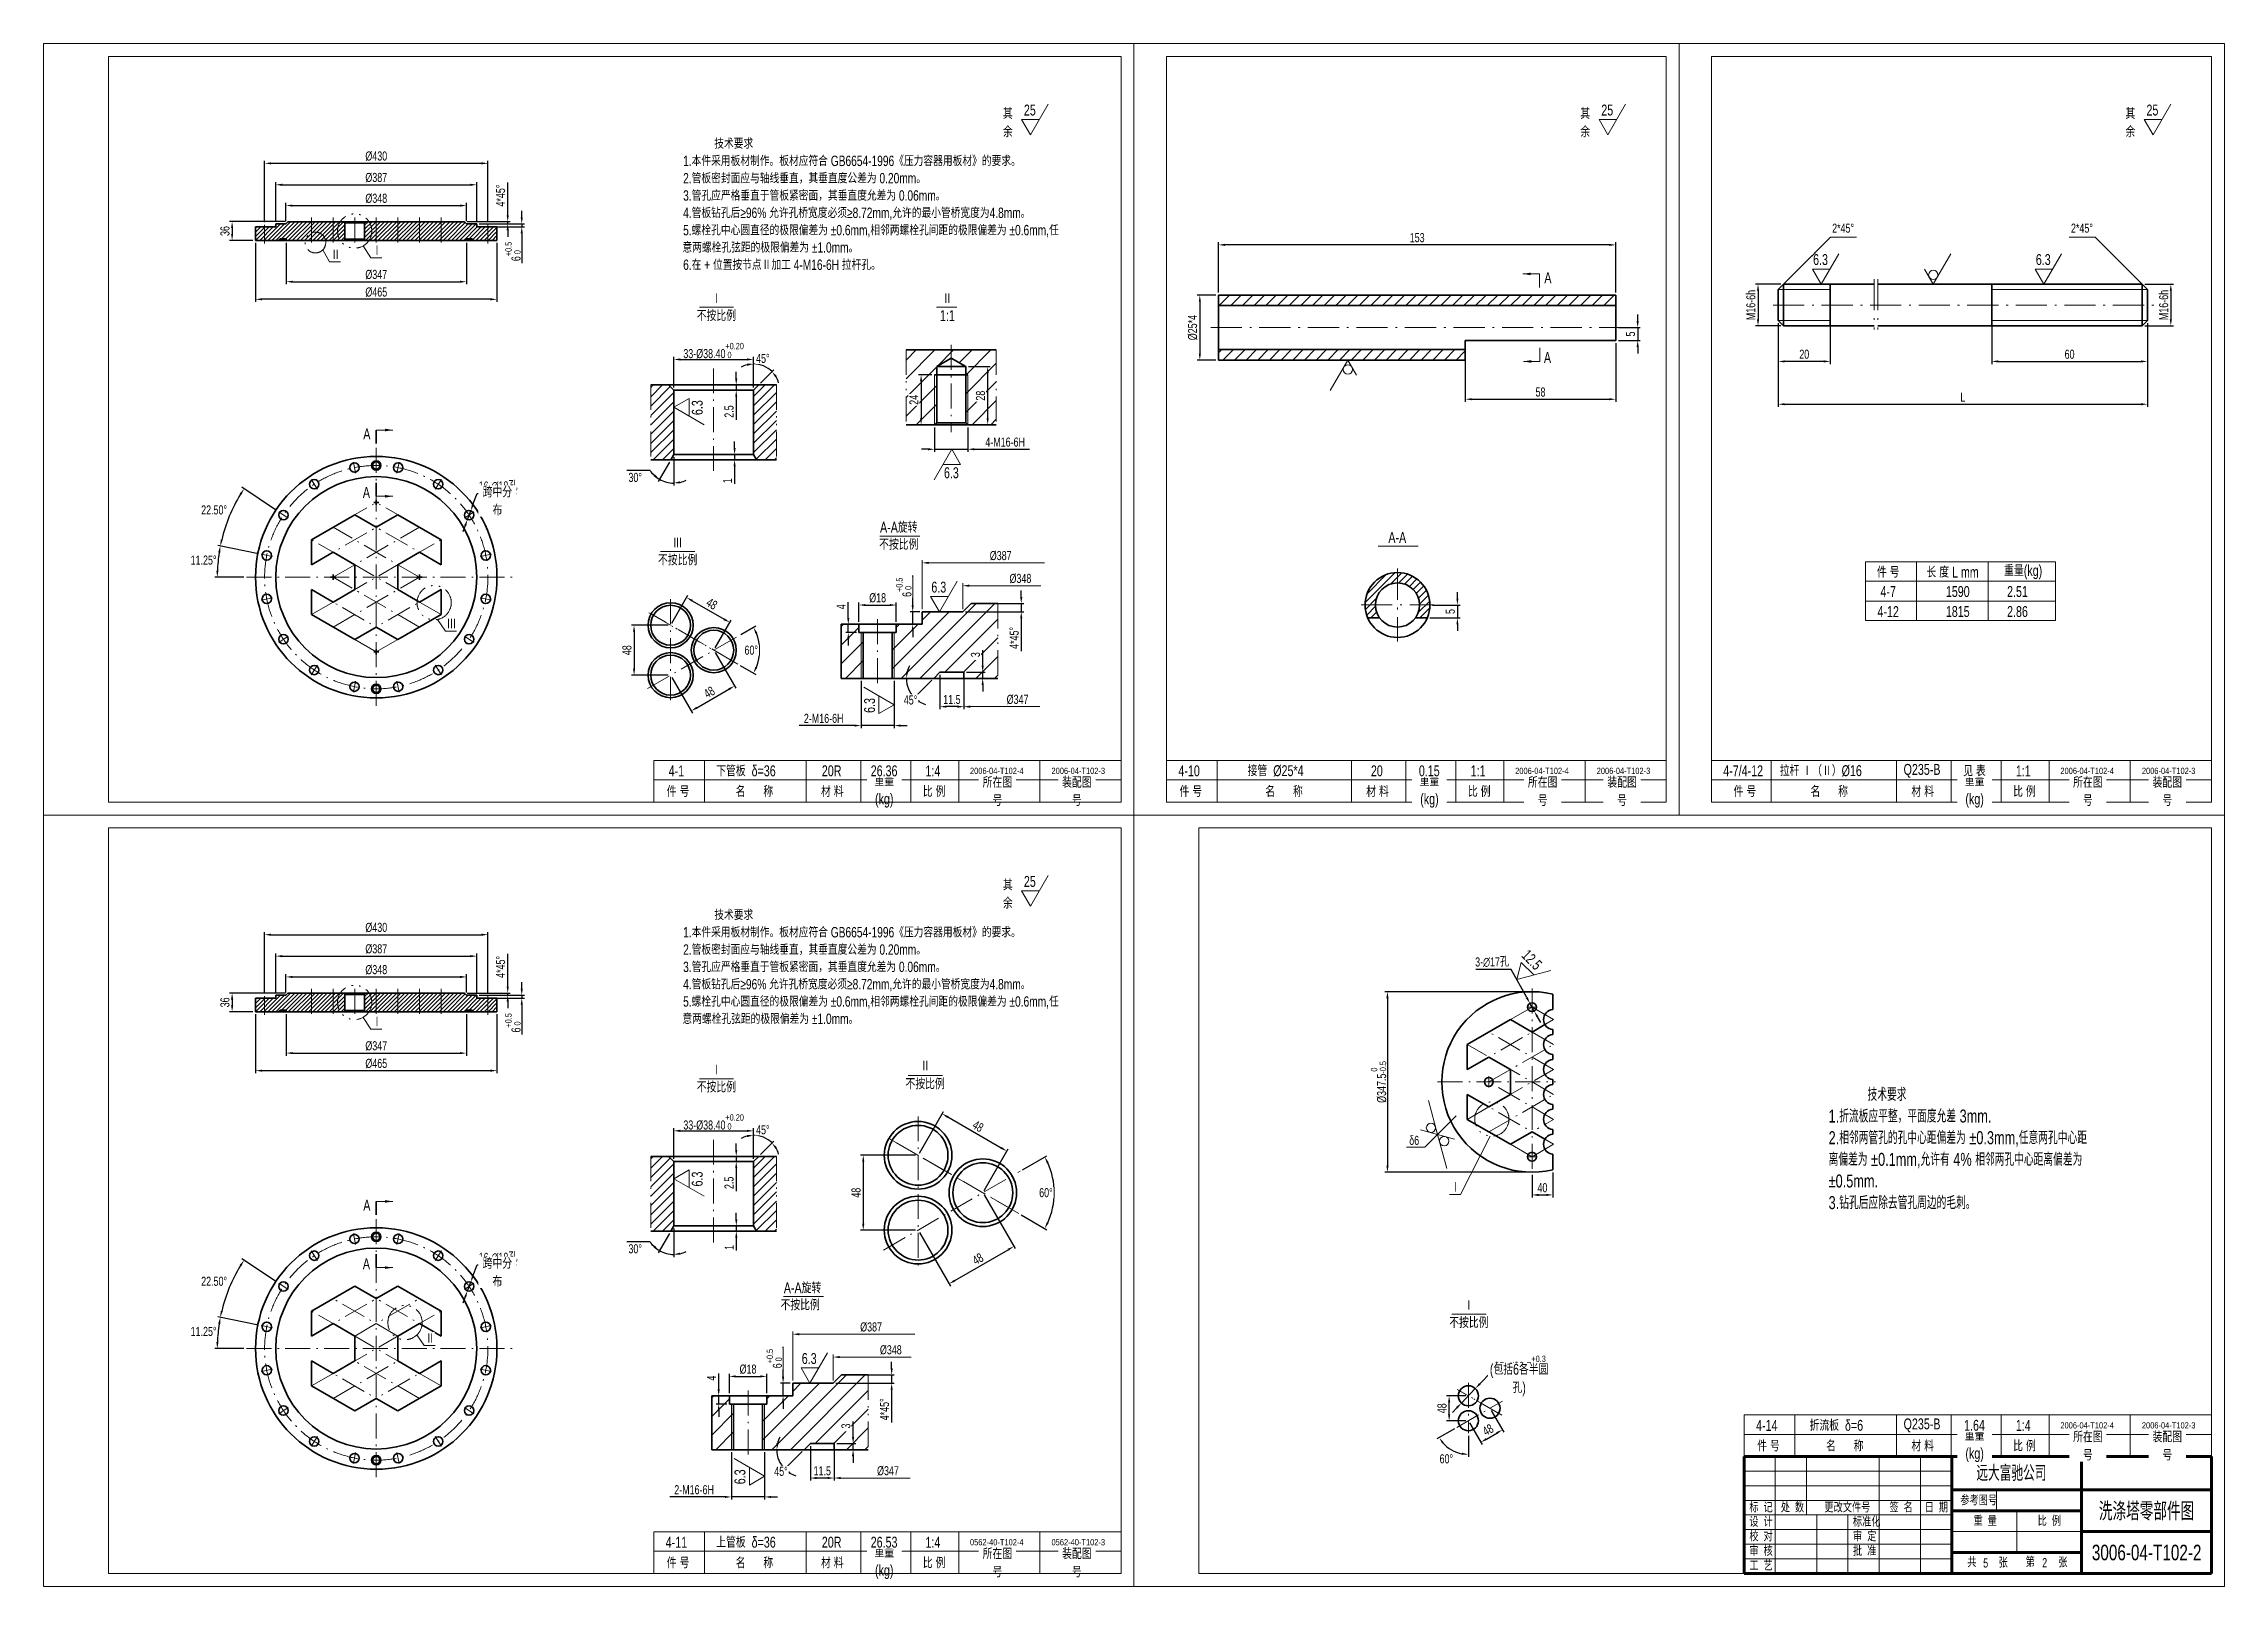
# Model space of a CAD drawing. Header units: millimetres. Extents: x -1909 to 2291, y -510 to 2460.
import ezdxf
from ezdxf.enums import TextEntityAlignment as Align

# ---------------------------------------------------------------- set-up
doc = ezdxf.new("R2010")
doc.units = ezdxf.units.MM
doc.linetypes.add('ACAD_ISO10W100', pattern=[18.7, 12, -3, 0.7, -3])
doc.linetypes.add('ACAD_ISO12W100', pattern=[22.4, 12, -3, 0.7, -3, 0.7, -3])
for name, color, linetype, lineweight in [('中心线', 1, 'ACAD_ISO10W100', 18), ('中粗线', 4, 'Continuous', 35), ('双点划线', 3, 'ACAD_ISO12W100', 18), ('标注', 7, 'Continuous', 18), ('细实线', 7, 'Continuous', 18)]:
    doc.layers.add(name, color=color, linetype=linetype, lineweight=lineweight)
doc.styles.add('HGCAD', font='HGCAD.SHX', dxfattribs={"width": 0.75, "bigfont": 'HZTXT.SHX'})
doc.dimstyles.new('HGCAD$0', dxfattribs={"dimtxt": 3.5, "dimasz": 2.5, "dimexe": 1, "dimexo": 1, "dimgap": 1, "dimtad": 1, "dimdec": 1, "dimdsep": 46, "dimtxsty": 'HGCAD', "dimcen": 0, "dimadec": 1, "dimazin": 0, "dimtfac": 1, "dimtmove": 0, "dimatfit": 1, "dimfxl": 0, "dimarcsym": 0})
doc.dimstyles.new('HGCAD$2', dxfattribs={"dimtxt": 3.5, "dimasz": 2.5, "dimexe": 1, "dimexo": 1, "dimgap": 1, "dimtad": 2, "dimtih": 1, "dimdec": 1, "dimdsep": 46, "dimtxsty": 'HGCAD', "dimcen": 0, "dimadec": 0, "dimazin": 0, "dimtfac": 1, "dimtmove": 0, "dimatfit": 1, "dimfxl": 0, "dimarcsym": 0})
doc.dimstyles.new('HGCAD$3', dxfattribs={"dimtxt": 3.5, "dimasz": 2.5, "dimexe": 1, "dimexo": 1, "dimgap": 1, "dimtad": 1, "dimtoh": 1, "dimdec": 1, "dimdsep": 46, "dimtxsty": 'HGCAD', "dimcen": 0, "dimadec": 1, "dimazin": 0, "dimtfac": 1, "dimtmove": 0, "dimatfit": 1, "dimfxl": 0, "dimarcsym": 0})

msp = doc.modelspace()

# ---------------------------------------------------------------- texts
at = {"layer": '标注', "color": 6, "ltscale": 6, "char_height": 21, "width": 53.1349, "attachment_point": 5, "style": 'HGCAD', "bg_fill": 3, "box_fill_scale": 1.1, "bg_fill_color": 256, "bg_fill_true_color": 13158600, "bg_fill_transparency": 367}
for s, insert in [('Ⅰ', (-613.55, 1969.27)), ('Ⅱ', (-168.55, 1969.27)), ('Ⅰ', (-613.55, 484.27))]:
    msp.add_mtext(s, dxfattribs=dict(at, insert=insert))
at = {"layer": '标注', "ltscale": 5, "insert": (1528.6, 491.32), "char_height": 25, "width": 501.0989, "attachment_point": 1, "style": 'HGCAD'}
msp.add_mtext('^J           技术要求^J1.折流板应平整，平面度允差 3mm.\\P2.相邻两管孔的孔中心距偏差为 %%P0.3mm,任意两孔中心距离偏差为 %%P0.1mm,允许有 4% 相邻两孔中心距离偏差为 %%P0.5mm.\\P3.钻孔后应除去管孔周边的毛刺。', dxfattribs=at)
at = {"layer": '细实线', "style": 'HGCAD', "width": 0.75}
for s, p in [('           技术要求', (-677.46, 2257.7)), ('1.本件采用板材制作。板材应符合 GB6654-1996《压力容器用板材》的要求。', (-677.46, 2224.37)), ('2.管板密封面应与轴线垂直，其垂直度公差为 0.20mm。', (-677.46, 2191.04)), ('4.管板钻孔后≥96%%% 允许孔桥宽度必须≥8.72mm,允许的最小管桥宽度为4.8mm。', (-677.46, 2124.37)), ('3.管孔应严格垂直于管板紧密面，其垂直度允差为 0.06mm。', (-677.46, 2157.7)), ('5.螺栓孔中心圆直径的极限偏差为 ±0.6mm,相邻两螺栓孔间距的极限偏差为 ±0.6mm,任', (-677.46, 2091.04)), ('意两螺栓孔弦距的极限偏差为 ±1.0mm。', (-678.76, 2057.7)), ('6.在 + 位置按节点Ⅱ加工 4-M16-6H 拉杆孔。', (-677.46, 2024.37)), ('1.本件采用板材制作。板材应符合 GB6654-1996《压力容器用板材》的要求。', (-677.46, 739.37)), ('           技术要求', (-677.46, 772.7)), ('2.管板密封面应与轴线垂直，其垂直度公差为 0.20mm。', (-677.46, 706.04)), ('3.管孔应严格垂直于管板紧密面，其垂直度允差为 0.06mm。', (-677.46, 672.7)), ('4.管板钻孔后≥96%%% 允许孔桥宽度必须≥8.72mm,允许的最小管桥宽度为4.8mm。', (-677.46, 639.37)), ('意两螺栓孔弦距的极限偏差为 ±1.0mm。', (-678.76, 572.7)), ('5.螺栓孔中心圆直径的极限偏差为 ±0.6mm,相邻两螺栓孔间距的极限偏差为 ±0.6mm,任', (-677.46, 606.04))]:
    msp.add_text(s, height=20, dxfattribs=at).set_placement(p)

# ---------------------------------------------------------------- blocks, each defined once
blk = doc.blocks.new('HGCAD#HGTFTK~A3H~HGCAD图框')
at = {"layer": '细实线', "color": 7}
blk.add_lwpolyline([(5, -5), (-415, -5), (-415, 292), (5, 292)], close=True, dxfattribs=at)
at = {"layer": '细实线', "color": 2}
blk.add_lwpolyline([(0, 0), (-390, 0), (-390, 287), (0, 287)], close=True, dxfattribs=at)
blk = doc.blocks.new('*D2')
at = {"layer": 'Defpoints', "color": 0, "ltscale": 5}
for p in [(-1501, 2081.3), (-1036, 2081.3), (-1501, 1967.8)]:
    blk.add_point(p, dxfattribs=at)
at = {"layer": '标注', "color": 0, "lineweight": -2, "ltscale": 5}
for p, q in [((-1501, 2076.3), (-1501, 1962.8)), ((-1036, 2076.3), (-1036, 1962.8)), ((-1048.5, 1967.8), (-1488.5, 1967.8))]:
    blk.add_line(p, q, dxfattribs=at)
at = {"layer": '标注', "color": 0, "ltscale": 5}
for points in [[(-1488.5, 1969.9), (-1488.5, 1965.8), (-1501, 1967.8)], [(-1048.5, 1969.9), (-1048.5, 1965.8), (-1036, 1967.8)]]:
    blk.add_solid(points, dxfattribs=at)
at = {"layer": '标注', "color": 0, "ltscale": 5, "insert": (-1268.5, 1981.6), "char_height": 17.5, "attachment_point": 5, "style": 'HGCAD', "bg_fill": 3, "box_fill_scale": 1.1, "bg_fill_color": 256, "bg_fill_true_color": 13158600, "bg_fill_transparency": 1807}
blk.add_mtext('%%C465', dxfattribs=at)
blk = doc.blocks.new('*D3')
at = {"layer": 'Defpoints', "color": 0, "ltscale": 5}
for p in [(-1442, 2081.3), (-1095, 2081.3), (-1095, 2001.7)]:
    blk.add_point(p, dxfattribs=at)
at = {"layer": '标注', "color": 0, "lineweight": -2, "ltscale": 5}
for p, q in [((-1442, 2076.3), (-1442, 1996.7)), ((-1095, 2076.3), (-1095, 1996.7)), ((-1429.5, 2001.7), (-1107.5, 2001.7))]:
    blk.add_line(p, q, dxfattribs=at)
at = {"layer": '标注', "color": 0, "ltscale": 5}
for points in [[(-1429.5, 2003.7), (-1429.5, 1999.6), (-1442, 2001.7)], [(-1107.5, 2003.7), (-1107.5, 1999.6), (-1095, 2001.7)]]:
    blk.add_solid(points, dxfattribs=at)
at = {"layer": '标注', "color": 0, "ltscale": 5, "insert": (-1268.5, 2015.4), "char_height": 17.5, "attachment_point": 5, "style": 'HGCAD', "bg_fill": 3, "box_fill_scale": 1.1, "bg_fill_color": 256, "bg_fill_true_color": 13158600, "bg_fill_transparency": 2087}
blk.add_mtext('%%C347', dxfattribs=at)
blk = doc.blocks.new('*D4')
at = {"layer": 'Defpoints', "color": 0, "ltscale": 5}
for p in [(-1094.5, 2148.3), (-1442.5, 2113.3), (-1094.5, 2113.3)]:
    blk.add_point(p, dxfattribs=at)
at = {"layer": '标注', "color": 0, "lineweight": -2, "ltscale": 5}
for p, q in [((-1442.5, 2118.3), (-1442.5, 2153.3)), ((-1430, 2148.3), (-1107, 2148.3)), ((-1094.5, 2118.3), (-1094.5, 2153.3))]:
    blk.add_line(p, q, dxfattribs=at)
at = {"layer": '标注', "color": 0, "ltscale": 5}
for points in [[(-1430, 2150.3), (-1430, 2146.2), (-1442.5, 2148.3)], [(-1107, 2150.3), (-1107, 2146.2), (-1094.5, 2148.3)]]:
    blk.add_solid(points, dxfattribs=at)
at = {"layer": '标注', "color": 0, "ltscale": 5, "insert": (-1268.5, 2162), "char_height": 17.5, "attachment_point": 5, "style": 'HGCAD', "bg_fill": 3, "box_fill_scale": 1.1, "bg_fill_color": 256, "bg_fill_true_color": 13158600, "bg_fill_transparency": 2062}
blk.add_mtext('%%C348', dxfattribs=at)
blk = doc.blocks.new('*D5')
at = {"layer": 'Defpoints', "color": 0, "ltscale": 5}
for p in [(-1075, 2188.3), (-1462, 2113.3), (-1075, 2113.3)]:
    blk.add_point(p, dxfattribs=at)
at = {"layer": '标注', "color": 0, "lineweight": -2, "ltscale": 5}
for p, q in [((-1462, 2118.3), (-1462, 2193.3)), ((-1449.5, 2188.3), (-1087.5, 2188.3)), ((-1075, 2118.3), (-1075, 2193.3))]:
    blk.add_line(p, q, dxfattribs=at)
at = {"layer": '标注', "color": 0, "ltscale": 5}
for points in [[(-1449.5, 2190.4), (-1449.5, 2186.2), (-1462, 2188.3)], [(-1087.5, 2190.4), (-1087.5, 2186.2), (-1075, 2188.3)]]:
    blk.add_solid(points, dxfattribs=at)
at = {"layer": '标注', "color": 0, "ltscale": 5, "insert": (-1268.5, 2202.1), "char_height": 17.5, "attachment_point": 5, "style": 'HGCAD', "bg_fill": 3, "box_fill_scale": 1.1, "bg_fill_color": 256, "bg_fill_true_color": 13158600, "bg_fill_transparency": 2047}
blk.add_mtext('%%C387', dxfattribs=at)
blk = doc.blocks.new('*D6')
at = {"layer": 'Defpoints', "color": 0, "ltscale": 5}
for p in [(-1053.5, 2229.6), (-1483.5, 2111.3), (-1053.5, 2111.3)]:
    blk.add_point(p, dxfattribs=at)
at = {"layer": '标注', "color": 0, "lineweight": -2, "ltscale": 5}
for p, q in [((-1483.5, 2116.3), (-1483.5, 2234.6)), ((-1471, 2229.6), (-1066, 2229.6)), ((-1053.5, 2116.3), (-1053.5, 2234.6))]:
    blk.add_line(p, q, dxfattribs=at)
at = {"layer": '标注', "color": 0, "ltscale": 5}
for points in [[(-1471, 2231.7), (-1471, 2227.5), (-1483.5, 2229.6)], [(-1066, 2231.7), (-1066, 2227.5), (-1053.5, 2229.6)]]:
    blk.add_solid(points, dxfattribs=at)
at = {"layer": '标注', "color": 0, "ltscale": 5, "insert": (-1268.5, 2243.4), "char_height": 17.5, "attachment_point": 5, "style": 'HGCAD', "bg_fill": 3, "box_fill_scale": 1.1, "bg_fill_color": 256, "bg_fill_true_color": 13158600, "bg_fill_transparency": 2027}
blk.add_mtext('%%C430', dxfattribs=at)
blk = doc.blocks.new('*D7')
at = {"layer": 'Defpoints', "color": 0, "ltscale": 5}
for p in [(-1098.5, 2117.3), (-1075, 2113.3), (-1015.3, 2113.3)]:
    blk.add_point(p, dxfattribs=at)
at = {"layer": '标注', "color": 0, "lineweight": -2, "ltscale": 5}
for p, q in [((-1015.3, 2129.8), (-1015.3, 2192.7)), ((-1093.5, 2117.3), (-1010.3, 2117.3)), ((-1070, 2113.3), (-1010.3, 2113.3)), ((-1015.3, 2113.3), (-1015.3, 2117.3)), ((-1015.3, 2100.8), (-1015.3, 2088.3))]:
    blk.add_line(p, q, dxfattribs=at)
at = {"layer": '标注', "color": 0, "ltscale": 5}
for points in [[(-1017.4, 2129.8), (-1013.2, 2129.8), (-1015.3, 2117.3)], [(-1017.4, 2100.8), (-1013.2, 2100.8), (-1015.3, 2113.3)]]:
    blk.add_solid(points, dxfattribs=at)
at = {"layer": '标注', "color": 0, "ltscale": 5, "insert": (-1029, 2167.5), "char_height": 17.5, "attachment_point": 5, "rotation": 90, "style": 'HGCAD', "bg_fill": 3, "box_fill_scale": 1.1, "bg_fill_color": 256, "bg_fill_true_color": 13158600, "bg_fill_transparency": 2017}
blk.add_mtext('4*45%%D', dxfattribs=at)
blk = doc.blocks.new('*D8')
at = {"layer": 'Defpoints', "color": 0, "ltscale": 5}
for p in [(-1075, 2113.3), (-1075, 2107.3), (-988.3, 2107.3)]:
    blk.add_point(p, dxfattribs=at)
at = {"layer": '标注', "color": 0, "lineweight": -2, "ltscale": 5}
for p, q in [((-1070, 2113.3), (-983.3, 2113.3)), ((-1070, 2107.3), (-983.3, 2107.3)), ((-988.3, 2125.8), (-988.3, 2138.3)), ((-988.3, 2113.3), (-988.3, 2107.3)), ((-988.3, 2094.8), (-988.3, 2037.4))]:
    blk.add_line(p, q, dxfattribs=at)
at = {"layer": '标注', "color": 0, "ltscale": 5}
for points in [[(-990.4, 2125.8), (-986.2, 2125.8), (-988.3, 2113.3)], [(-990.4, 2094.8), (-986.2, 2094.8), (-988.3, 2107.3)]]:
    blk.add_solid(points, dxfattribs=at)
at = {"layer": '标注', "color": 0, "ltscale": 5, "insert": (-1005.2, 2059.9), "char_height": 17.5, "attachment_point": 5, "rotation": 90, "style": 'HGCAD', "bg_fill": 3, "box_fill_scale": 1.1, "bg_fill_color": 256, "bg_fill_true_color": 13158600, "bg_fill_transparency": 2007}
blk.add_mtext('6{\\H0.7x;\\S+0.5^  0;}', dxfattribs=at)
blk = doc.blocks.new('*D9')
at = {"layer": 'Defpoints', "color": 0, "ltscale": 5}
for p in [(-1490.2, 1477), (-1468.6, 1472.7), (-1518.5, 1432.9), (-1004.5, 1432.9)]:
    blk.add_point(p, dxfattribs=at)
at = {"layer": '标注', "color": 0, "lineweight": -2, "ltscale": 5}
for p, q in [((-1495.1, 1478), (-1573.8, 1493.7)), ((-1523.5, 1432.9), (-1579.7, 1432.9))]:
    blk.add_line(p, q, dxfattribs=at)
blk.add_arc((-1268.5, 1432.9), 306.2, 171.0888, 177.6612, dxfattribs=at)
at = {"layer": '标注', "color": 0, "ltscale": 5}
for points in [[(-1573.1, 1480.7), (-1569, 1480), (-1568.9, 1492.7)], [(-1572.4, 1445.4), (-1576.6, 1445.5), (-1574.7, 1432.9)]]:
    blk.add_solid(points, dxfattribs=at)
at = {"layer": '标注', "color": 0, "ltscale": 5, "insert": (-1601.1, 1465.7), "char_height": 17.5, "attachment_point": 5, "style": 'HGCAD', "bg_fill": 3, "box_fill_scale": 1.1, "bg_fill_color": 256, "bg_fill_true_color": 13158600, "bg_fill_transparency": 3211526}
blk.add_mtext('11.25°', dxfattribs=at)
at = {"layer": 'Defpoints', "color": 0, "ltscale": 5}
blk.add_point((-1572.1, 1472.9), dxfattribs=at)
blk = doc.blocks.new('*D10')
at = {"layer": 'Defpoints', "color": 0, "ltscale": 5}
for p in [(-1456.4, 1558.5), (-1438.1, 1546.3), (-1490.2, 1477), (-1468.6, 1472.7)]:
    blk.add_point(p, dxfattribs=at)
at = {"layer": '标注', "color": 0, "lineweight": -2, "ltscale": 5}
for p, q in [((-1460.6, 1561.3), (-1527.3, 1605.9)), ((-1495.1, 1478), (-1573.8, 1493.7))]:
    blk.add_line(p, q, dxfattribs=at)
blk.add_arc((-1268.5, 1432.9), 306.3, 148.5887, 166.4113, dxfattribs=at)
at = {"layer": '标注', "color": 0, "ltscale": 5}
for points in [[(-1531.6, 1593.7), (-1528.1, 1591.4), (-1523.1, 1603.1)], [(-1564.2, 1504.4), (-1568.2, 1505.3), (-1568.9, 1492.7)]]:
    blk.add_solid(points, dxfattribs=at)
at = {"layer": '标注', "color": 0, "ltscale": 5, "insert": (-1580.8, 1562.3), "char_height": 17.5, "attachment_point": 5, "style": 'HGCAD', "bg_fill": 3, "box_fill_scale": 1.1, "bg_fill_color": 256, "bg_fill_true_color": 13158600, "bg_fill_transparency": 3280012}
blk.add_mtext('22.50°', dxfattribs=at)
at = {"layer": 'Defpoints', "color": 0, "ltscale": 5}
blk.add_point((-1543.2, 1568.4), dxfattribs=at)
blk = doc.blocks.new('*D11')
at = {"layer": 'Defpoints', "color": 0, "ltscale": 5}
for p in [(-1438.5, 2117.3), (-1501, 2081.3)]:
    blk.add_point(p, dxfattribs=at)
at = {"layer": '标注', "color": 0, "lineweight": -2, "ltscale": 5}
for p, q in [((-1443.5, 2117.3), (-1551.1, 2117.3)), ((-1546.1, 2104.8), (-1546.1, 2093.8)), ((-1506, 2081.3), (-1551.1, 2081.3))]:
    blk.add_line(p, q, dxfattribs=at)
at = {"layer": '标注', "color": 0, "ltscale": 5}
for points in [[(-1548.2, 2104.8), (-1544, 2104.8), (-1546.1, 2117.3)], [(-1548.2, 2093.8), (-1544, 2093.8), (-1546.1, 2081.3)]]:
    blk.add_solid(points, dxfattribs=at)
at = {"layer": '标注', "color": 0, "ltscale": 5, "insert": (-1559.9, 2099.3), "char_height": 17.5, "attachment_point": 5, "rotation": 90, "style": 'HGCAD', "bg_fill": 3, "box_fill_scale": 1.1, "bg_fill_color": 256, "bg_fill_true_color": 13158600, "bg_fill_transparency": 2257}
blk.add_mtext('36', dxfattribs=at)
at = {"layer": 'Defpoints', "color": 0, "ltscale": 5}
blk.add_point((-1546.1, 2081.3), dxfattribs=at)
blk = doc.blocks.new('*D12')
at = {"layer": 'Defpoints', "color": 0, "ltscale": 5}
for p in [(-1086.6, 1560.8), (-1092.9, 1543.9)]:
    blk.add_point(p, dxfattribs=at)
at = {"layer": '标注', "color": 0, "lineweight": -2, "ltscale": 5}
for p, q in [((-1092.9, 1543.9), (-1086.6, 1560.8)), ((-1082.3, 1572.5), (-1074.3, 1594.1)), ((-1074.3, 1594.1), (-998.3, 1594.1)), ((-1097.2, 1532.2), (-1101.5, 1520.5))]:
    blk.add_line(p, q, dxfattribs=at)
at = {"layer": '标注', "color": 0, "ltscale": 5}
for points in [[(-1084.2, 1573.3), (-1080.3, 1571.8), (-1086.6, 1560.8)], [(-1099.1, 1532.9), (-1095.2, 1531.5), (-1092.9, 1543.9)]]:
    blk.add_solid(points, dxfattribs=at)
at = {"layer": '标注', "color": 0, "ltscale": 5, "insert": (-1033.8, 1607.9), "char_height": 17.5, "attachment_point": 5, "style": 'HGCAD', "bg_fill": 3, "box_fill_scale": 1.1, "bg_fill_color": 256, "bg_fill_true_color": 13158600, "bg_fill_transparency": 1427}
blk.add_mtext('16-∅18孔', dxfattribs=at)
blk = doc.blocks.new('*D13')
at = {"layer": 'Defpoints', "color": 0, "ltscale": 5}
for p in [(-695.6, 1792.9), (-542, 1792.9)]:
    blk.add_point(p, dxfattribs=at)
at = {"layer": '标注', "color": 0, "lineweight": -2, "ltscale": 5}
for p, q in [((-695.6, 1797.9), (-695.6, 1857)), ((-683.1, 1852), (-554.5, 1852)), ((-542, 1797.9), (-542, 1857))]:
    blk.add_line(p, q, dxfattribs=at)
at = {"layer": '标注', "color": 0, "ltscale": 5}
for points in [[(-683.1, 1854.1), (-683.1, 1849.9), (-695.6, 1852)], [(-554.5, 1854.1), (-554.5, 1849.9), (-542, 1852)]]:
    blk.add_solid(points, dxfattribs=at)
at = {"layer": '标注', "color": 0, "ltscale": 5, "insert": (-618.8, 1868.9), "char_height": 17.5, "attachment_point": 5, "style": 'HGCAD', "bg_fill": 3, "box_fill_scale": 1.1, "bg_fill_color": 256, "bg_fill_true_color": 13158600, "bg_fill_transparency": 2137}
blk.add_mtext('33-%%C38.40{\\H0.7x;\\S+0.20^  0;}', dxfattribs=at)
at = {"layer": 'Defpoints', "color": 0, "ltscale": 5}
blk.add_point((-542, 1852), dxfattribs=at)
blk = doc.blocks.new('*D14')
at = {"layer": 'Defpoints', "color": 0, "ltscale": 5}
for p in [(-542, 1792.9), (-542, 1792.9), (-532, 1802.9), (-542, 1668.9)]:
    blk.add_point(p, dxfattribs=at)
at = {"layer": '标注', "color": 0, "lineweight": -2, "ltscale": 5}
for p, q in [((-542, 1797.9), (-542, 1848.4)), ((-528.4, 1806.4), (-502.7, 1832.2))]:
    blk.add_line(p, q, dxfattribs=at)
for start, end in [(104.2063, 118.4126), (45, 90), (16.5874, 30.7937)]:
    blk.add_arc((-542, 1792.9), 50.5, start, end, dxfattribs=at)
at = {"layer": '标注', "color": 0, "ltscale": 5}
for points in [[(-554.6, 1844), (-554.1, 1839.8), (-542, 1843.4)], [(-500.2, 1817.5), (-496.9, 1820.1), (-506.2, 1828.6)]]:
    blk.add_solid(points, dxfattribs=at)
at = {"layer": '标注', "color": 0, "ltscale": 5, "insert": (-524, 1853.9), "char_height": 17.5, "attachment_point": 5, "style": 'HGCAD', "bg_fill": 3, "box_fill_scale": 1.1, "bg_fill_color": 256, "bg_fill_true_color": 13158600, "bg_fill_transparency": 3437}
blk.add_mtext('45°', dxfattribs=at)
at = {"layer": 'Defpoints', "color": 0, "ltscale": 5}
blk.add_point((-516.7, 1836.7), dxfattribs=at)
blk = doc.blocks.new('*D15')
at = {"layer": 'Defpoints', "color": 0, "ltscale": 5}
for p in [(-576.8, 1802.9), (-576.8, 1792.9), (-575.2, 1792.9)]:
    blk.add_point(p, dxfattribs=at)
at = {"layer": '标注', "color": 0, "lineweight": -2, "ltscale": 5}
for p, q in [((-575.2, 1815.4), (-575.2, 1827.9)), ((-575.2, 1802.9), (-575.2, 1792.9)), ((-575.2, 1780.4), (-575.2, 1735.7)), ((-571.8, 1802.9), (-570.2, 1802.9)), ((-571.8, 1792.9), (-570.2, 1792.9))]:
    blk.add_line(p, q, dxfattribs=at)
at = {"layer": '标注', "color": 0, "ltscale": 5}
for points in [[(-577.3, 1815.4), (-573.2, 1815.4), (-575.2, 1802.9)], [(-577.3, 1780.4), (-573.2, 1780.4), (-575.2, 1792.9)]]:
    blk.add_solid(points, dxfattribs=at)
at = {"layer": '标注', "color": 0, "ltscale": 5, "insert": (-589, 1751.8), "char_height": 17.5, "attachment_point": 5, "rotation": 90, "style": 'HGCAD', "bg_fill": 3, "box_fill_scale": 1.1, "bg_fill_color": 256, "bg_fill_true_color": 13158600, "bg_fill_transparency": 2747}
blk.add_mtext('2.5', dxfattribs=at)
blk = doc.blocks.new('*D16')
at = {"layer": 'Defpoints', "color": 0, "ltscale": 5}
for p in [(-626.8, 1668.9), (-626.8, 1658.9), (-578.4, 1668.9)]:
    blk.add_point(p, dxfattribs=at)
at = {"layer": '标注', "color": 0, "lineweight": -2, "ltscale": 5}
for p, q in [((-578.4, 1681.4), (-578.4, 1693.9)), ((-621.8, 1668.9), (-573.4, 1668.9)), ((-621.8, 1658.9), (-573.4, 1658.9)), ((-578.4, 1668.9), (-578.4, 1658.9)), ((-578.4, 1646.4), (-578.4, 1612.3))]:
    blk.add_line(p, q, dxfattribs=at)
at = {"layer": '标注', "color": 0, "ltscale": 5}
for points in [[(-580.5, 1681.4), (-576.3, 1681.4), (-578.4, 1668.9)], [(-580.5, 1646.4), (-576.3, 1646.4), (-578.4, 1658.9)]]:
    blk.add_solid(points, dxfattribs=at)
at = {"layer": '标注', "color": 0, "ltscale": 5, "insert": (-592.1, 1618.5), "char_height": 17.5, "attachment_point": 5, "rotation": 90, "style": 'HGCAD', "bg_fill": 3, "box_fill_scale": 1.1, "bg_fill_color": 256, "bg_fill_true_color": 13158600, "bg_fill_transparency": 1027}
blk.add_mtext('1', dxfattribs=at)
blk = doc.blocks.new('*D17')
at = {"layer": 'Defpoints', "color": 0, "ltscale": 5}
for p in [(-695.6, 1792.9), (-701.3, 1658.9), (-695.6, 1668.9), (-695.6, 1668.9), (-705.1, 1614.9)]:
    blk.add_point(p, dxfattribs=at)
at = {"layer": '标注', "color": 0, "lineweight": -2, "ltscale": 5}
for p, q in [((-741.2, 1638.5), (-785.9, 1638.5)), ((-703.8, 1654.6), (-725.5, 1617.1)), ((-695.6, 1663.9), (-695.6, 1609.1))]:
    blk.add_line(p, q, dxfattribs=at)
for start, end in [(213.654, 240), (213.8287, 226.9143), (240, 270), (283.0857, 296.1713)]:
    blk.add_arc((-695.6, 1668.9), 54.9, start, end, dxfattribs=at)
at = {"layer": '标注', "color": 0, "ltscale": 5}
for points in [[(-731.8, 1630.5), (-734.3, 1627.2), (-723, 1621.4)], [(-682.9, 1613.4), (-683.4, 1617.5), (-695.6, 1614.1)]]:
    blk.add_solid(points, dxfattribs=at)
at = {"layer": '标注', "color": 0, "ltscale": 5, "insert": (-769.8, 1624.8), "char_height": 17.5, "attachment_point": 5, "style": 'HGCAD', "bg_fill": 3, "box_fill_scale": 1.1, "bg_fill_color": 256, "bg_fill_true_color": 13158600, "bg_fill_transparency": 1962}
blk.add_mtext('30°', dxfattribs=at)
blk = doc.blocks.new('*D18')
at = {"layer": 'Defpoints', "color": 0, "ltscale": 5}
for p in [(-193.2, 1822.3), (-219.2, 1726.3), (-193.2, 1726.3)]:
    blk.add_point(p, dxfattribs=at)
at = {"layer": '标注', "color": 0, "lineweight": -2, "ltscale": 5}
for p, q in [((-198.2, 1822.3), (-224.2, 1822.3)), ((-219.2, 1809.8), (-219.2, 1738.8)), ((-198.2, 1726.3), (-224.2, 1726.3))]:
    blk.add_line(p, q, dxfattribs=at)
at = {"layer": '标注', "color": 0, "ltscale": 5}
for points in [[(-221.3, 1809.8), (-217.1, 1809.8), (-219.2, 1822.3)], [(-221.3, 1738.8), (-217.1, 1738.8), (-219.2, 1726.3)]]:
    blk.add_solid(points, dxfattribs=at)
at = {"layer": '标注', "color": 0, "ltscale": 5, "insert": (-233, 1774.3), "char_height": 17.5, "attachment_point": 5, "rotation": 90, "style": 'HGCAD', "bg_fill": 3, "box_fill_scale": 1.1, "bg_fill_color": 256, "bg_fill_true_color": 13158600, "bg_fill_transparency": 3132}
blk.add_mtext('24', dxfattribs=at)
blk = doc.blocks.new('*D19')
at = {"layer": 'Defpoints', "color": 0, "ltscale": 5}
for p in [(-133.2, 1838.3), (-129.2, 1726.3), (-91, 1726.3)]:
    blk.add_point(p, dxfattribs=at)
at = {"layer": '标注', "color": 0, "lineweight": -2, "ltscale": 5}
for p, q in [((-128.2, 1838.3), (-86, 1838.3)), ((-91, 1825.8), (-91, 1738.8)), ((-124.2, 1726.3), (-86, 1726.3))]:
    blk.add_line(p, q, dxfattribs=at)
at = {"layer": '标注', "color": 0, "ltscale": 5}
for points in [[(-93, 1825.8), (-88.9, 1825.8), (-91, 1838.3)], [(-93, 1738.8), (-88.9, 1738.8), (-91, 1726.3)]]:
    blk.add_solid(points, dxfattribs=at)
at = {"layer": '标注', "color": 0, "ltscale": 5, "insert": (-104.7, 1782.3), "char_height": 17.5, "attachment_point": 5, "rotation": 90, "style": 'HGCAD', "bg_fill": 3, "box_fill_scale": 1.1, "bg_fill_color": 256, "bg_fill_true_color": 13158600, "bg_fill_transparency": 2647}
blk.add_mtext('28', dxfattribs=at)
blk = doc.blocks.new('*D20')
at = {"layer": 'Defpoints', "color": 0, "ltscale": 5}
for p in [(-193.2, 1726.3), (-129.2, 1726.3), (-129.2, 1679.2)]:
    blk.add_point(p, dxfattribs=at)
at = {"layer": '标注', "color": 0, "lineweight": -2, "ltscale": 5}
for p, q in [((-193.2, 1721.3), (-193.2, 1674.2)), ((-129.2, 1721.3), (-129.2, 1674.2)), ((-205.7, 1679.2), (-218.2, 1679.2)), ((-193.2, 1679.2), (-129.2, 1679.2)), ((-116.7, 1679.2), (-10.4, 1679.2))]:
    blk.add_line(p, q, dxfattribs=at)
at = {"layer": '标注', "color": 0, "ltscale": 5}
for points in [[(-205.7, 1681.2), (-205.7, 1677.1), (-193.2, 1679.2)], [(-116.7, 1681.2), (-116.7, 1677.1), (-129.2, 1679.2)]]:
    blk.add_solid(points, dxfattribs=at)
at = {"layer": '标注', "color": 0, "ltscale": 5, "insert": (-57.3, 1692.9), "char_height": 17.5, "attachment_point": 5, "style": 'HGCAD', "bg_fill": 3, "box_fill_scale": 1.1, "bg_fill_color": 256, "bg_fill_true_color": 13158600, "bg_fill_transparency": 3477}
blk.add_mtext('4-M16-6H', dxfattribs=at)
blk = doc.blocks.new('*D21')
at = {"layer": 'Defpoints', "color": 0, "ltscale": 5}
for p in [(-701.6, 1340.3), (-772, 1244.3), (-701.6, 1244.3)]:
    blk.add_point(p, dxfattribs=at)
at = {"layer": '标注', "color": 0, "lineweight": -2, "ltscale": 5}
for p, q in [((-706.6, 1340.3), (-777, 1340.3)), ((-772, 1327.8), (-772, 1256.8)), ((-706.6, 1244.3), (-777, 1244.3))]:
    blk.add_line(p, q, dxfattribs=at)
at = {"layer": '标注', "color": 0, "ltscale": 5}
for points in [[(-774.1, 1327.8), (-769.9, 1327.8), (-772, 1340.3)], [(-774.1, 1256.8), (-769.9, 1256.8), (-772, 1244.3)]]:
    blk.add_solid(points, dxfattribs=at)
at = {"layer": '标注', "color": 0, "ltscale": 5, "insert": (-785.7, 1292.3), "char_height": 17.5, "attachment_point": 5, "rotation": 90, "style": 'HGCAD', "bg_fill": 3, "box_fill_scale": 1.1, "bg_fill_color": 256, "bg_fill_true_color": 13158600, "bg_fill_transparency": 1697}
blk.add_mtext('48', dxfattribs=at)
blk = doc.blocks.new('*D22')
at = {"layer": 'Defpoints', "color": 0, "ltscale": 5}
for p in [(-587.6, 1345.7), (-701.6, 1340.3), (-618.4, 1292.3)]:
    blk.add_point(p, dxfattribs=at)
at = {"layer": '标注', "color": 0, "lineweight": -2, "ltscale": 5}
for p, q in [((-699.1, 1344.6), (-668.3, 1398)), ((-659.9, 1387.5), (-598.4, 1352)), ((-615.9, 1296.6), (-585.1, 1350))]:
    blk.add_line(p, q, dxfattribs=at)
at = {"layer": '标注', "color": 0, "ltscale": 5}
for points in [[(-658.9, 1389.3), (-661, 1385.6), (-670.8, 1393.7)], [(-597.4, 1353.8), (-599.5, 1350.1), (-587.6, 1345.7)]]:
    blk.add_solid(points, dxfattribs=at)
at = {"layer": '标注', "color": 0, "ltscale": 5, "insert": (-622.3, 1381.6), "char_height": 17.5, "attachment_point": 5, "rotation": 330, "style": 'HGCAD', "bg_fill": 3, "box_fill_scale": 1.1, "bg_fill_color": 256, "bg_fill_true_color": 13158600, "bg_fill_transparency": 3197}
blk.add_mtext('48', dxfattribs=at)
blk = doc.blocks.new('*D23')
at = {"layer": 'Defpoints', "color": 0, "ltscale": 5}
for p in [(-618.4, 1292.3), (-701.6, 1244.3), (-578.6, 1223.4)]:
    blk.add_point(p, dxfattribs=at)
at = {"layer": '标注', "color": 0, "lineweight": -2, "ltscale": 5}
for p, q in [((-615.9, 1288), (-576.1, 1219)), ((-699.1, 1240), (-659.3, 1171)), ((-650.9, 1181.6), (-589.5, 1217.1))]:
    blk.add_line(p, q, dxfattribs=at)
at = {"layer": '标注', "color": 0, "ltscale": 5}
for points in [[(-590.5, 1218.9), (-588.4, 1215.3), (-578.6, 1223.4)], [(-652, 1183.4), (-649.9, 1179.8), (-661.8, 1175.4)]]:
    blk.add_solid(points, dxfattribs=at)
at = {"layer": '标注', "color": 0, "ltscale": 5, "insert": (-627.1, 1211.3), "char_height": 17.5, "attachment_point": 5, "rotation": 30, "style": 'HGCAD', "bg_fill": 3, "box_fill_scale": 1.1, "bg_fill_color": 256, "bg_fill_true_color": 13158600, "bg_fill_transparency": 2607}
blk.add_mtext('48', dxfattribs=at)
blk = doc.blocks.new('*D24')
at = {"layer": 'Defpoints', "color": 0, "ltscale": 5}
for p in [(-334.9, 1238.1), (-270.9, 1238.1), (-334.9, 1147.2)]:
    blk.add_point(p, dxfattribs=at)
at = {"layer": '标注', "color": 0, "lineweight": -2, "ltscale": 5}
for p, q in [((-334.9, 1233.1), (-334.9, 1142.2)), ((-270.9, 1233.1), (-270.9, 1142.2)), ((-347.4, 1147.2), (-453.7, 1147.2)), ((-270.9, 1147.2), (-334.9, 1147.2)), ((-258.4, 1147.2), (-245.9, 1147.2))]:
    blk.add_line(p, q, dxfattribs=at)
at = {"layer": '标注', "color": 0, "ltscale": 5}
for points in [[(-347.4, 1149.3), (-347.4, 1145.1), (-334.9, 1147.2)], [(-258.4, 1149.3), (-258.4, 1145.1), (-270.9, 1147.2)]]:
    blk.add_solid(points, dxfattribs=at)
at = {"layer": '标注', "color": 0, "ltscale": 5, "insert": (-406.8, 1161), "char_height": 17.5, "attachment_point": 5, "style": 'HGCAD', "bg_fill": 3, "box_fill_scale": 1.1, "bg_fill_color": 256, "bg_fill_true_color": 13158600, "bg_fill_transparency": 3267}
blk.add_mtext('2-M16-6H', dxfattribs=at)
blk = doc.blocks.new('*D25')
at = {"layer": 'Defpoints', "color": 0, "ltscale": 5}
for p in [(-338.9, 1342.1), (-266.9, 1342.1)]:
    blk.add_point(p, dxfattribs=at)
at = {"layer": '标注', "color": 0, "lineweight": -2, "ltscale": 5}
for p, q in [((-338.9, 1347.1), (-338.9, 1384.3)), ((-326.4, 1379.3), (-279.4, 1379.3)), ((-266.9, 1347.1), (-266.9, 1384.3))]:
    blk.add_line(p, q, dxfattribs=at)
at = {"layer": '标注', "color": 0, "ltscale": 5}
for points in [[(-326.4, 1381.3), (-326.4, 1377.2), (-338.9, 1379.3)], [(-279.4, 1381.3), (-279.4, 1377.2), (-266.9, 1379.3)]]:
    blk.add_solid(points, dxfattribs=at)
at = {"layer": '标注', "color": 0, "ltscale": 5, "insert": (-302.9, 1393), "char_height": 17.5, "attachment_point": 5, "style": 'HGCAD', "bg_fill": 3, "box_fill_scale": 1.1, "bg_fill_color": 256, "bg_fill_true_color": 13158600, "bg_fill_transparency": 2547}
blk.add_mtext('%%C18', dxfattribs=at)
at = {"layer": 'Defpoints', "color": 0, "ltscale": 5}
blk.add_point((-266.9, 1379.3), dxfattribs=at)
blk = doc.blocks.new('*D26')
at = {"layer": 'Defpoints', "color": 0, "ltscale": 5}
for p in [(-359.4, 1342.1), (-338.9, 1342.1), (-338.9, 1326.1)]:
    blk.add_point(p, dxfattribs=at)
at = {"layer": '标注', "color": 0, "lineweight": -2, "ltscale": 5}
for p, q in [((-359.4, 1354.6), (-359.4, 1384.7)), ((-343.9, 1342.1), (-364.4, 1342.1)), ((-343.9, 1326.1), (-364.4, 1326.1)), ((-359.4, 1326.1), (-359.4, 1342.1)), ((-359.4, 1313.6), (-359.4, 1301.1))]:
    blk.add_line(p, q, dxfattribs=at)
at = {"layer": '标注', "color": 0, "ltscale": 5}
for points in [[(-361.5, 1354.6), (-357.3, 1354.6), (-359.4, 1342.1)], [(-361.5, 1313.6), (-357.3, 1313.6), (-359.4, 1326.1)]]:
    blk.add_solid(points, dxfattribs=at)
at = {"layer": '标注', "color": 0, "ltscale": 5, "insert": (-373.2, 1375.9), "char_height": 17.5, "attachment_point": 5, "rotation": 90, "style": 'HGCAD', "bg_fill": 3, "box_fill_scale": 1.1, "bg_fill_color": 256, "bg_fill_true_color": 13158600, "bg_fill_transparency": 3377}
blk.add_mtext('4', dxfattribs=at)
blk = doc.blocks.new('*D27')
at = {"layer": 'Defpoints', "color": 0, "ltscale": 5}
for p in [(-216.9, 1366.1), (-235.4, 1342.1), (-216.9, 1342.1)]:
    blk.add_point(p, dxfattribs=at)
at = {"layer": '标注', "color": 0, "lineweight": -2, "ltscale": 5}
for p, q in [((-235.4, 1378.6), (-235.4, 1436)), ((-221.9, 1366.1), (-240.4, 1366.1)), ((-235.4, 1342.1), (-235.4, 1366.1)), ((-221.9, 1342.1), (-240.4, 1342.1)), ((-235.4, 1329.6), (-235.4, 1317.1))]:
    blk.add_line(p, q, dxfattribs=at)
at = {"layer": '标注', "color": 0, "ltscale": 5}
for points in [[(-237.5, 1378.6), (-233.3, 1378.6), (-235.4, 1366.1)], [(-237.5, 1329.6), (-233.3, 1329.6), (-235.4, 1342.1)]]:
    blk.add_solid(points, dxfattribs=at)
at = {"layer": '标注', "color": 0, "ltscale": 5, "insert": (-252.3, 1413.5), "char_height": 17.5, "attachment_point": 5, "rotation": 90, "style": 'HGCAD', "bg_fill": 3, "box_fill_scale": 1.1, "bg_fill_color": 256, "bg_fill_true_color": 13158600, "bg_fill_transparency": 1722}
blk.add_mtext('6{\\H0.7x;\\S+0.5^  0;}', dxfattribs=at)
blk = doc.blocks.new('*D28')
at = {"layer": 'Defpoints', "color": 0, "ltscale": 5}
for p in [(-138.9, 1366.1), (-122.9, 1382.1), (-26.3, 1366.1)]:
    blk.add_point(p, dxfattribs=at)
at = {"layer": '标注', "color": 0, "lineweight": -2, "ltscale": 5}
for p, q in [((-26.3, 1394.6), (-26.3, 1407.1)), ((-133.9, 1366.1), (-21.3, 1366.1)), ((-117.9, 1382.1), (-21.3, 1382.1)), ((-26.3, 1382.1), (-26.3, 1366.1)), ((-26.3, 1353.6), (-26.3, 1290.7))]:
    blk.add_line(p, q, dxfattribs=at)
at = {"layer": '标注', "color": 0, "ltscale": 5}
for points in [[(-28.4, 1394.6), (-24.2, 1394.6), (-26.3, 1382.1)], [(-28.4, 1353.6), (-24.2, 1353.6), (-26.3, 1366.1)]]:
    blk.add_solid(points, dxfattribs=at)
at = {"layer": '标注', "color": 0, "ltscale": 5, "insert": (-40, 1315.9), "char_height": 17.5, "attachment_point": 5, "rotation": 90, "style": 'HGCAD', "bg_fill": 3, "box_fill_scale": 1.1, "bg_fill_color": 256, "bg_fill_true_color": 13158600, "bg_fill_transparency": 1667}
blk.add_mtext('4*45%%D', dxfattribs=at)
blk = doc.blocks.new('*D29')
at = {"layer": 'Defpoints', "color": 0, "ltscale": 5}
for p in [(-182.9, 1250.1), (-136.9, 1250.1)]:
    blk.add_point(p, dxfattribs=at)
at = {"layer": '标注', "color": 0, "lineweight": -2, "ltscale": 5}
for p, q in [((-182.9, 1245.1), (-182.9, 1178.6)), ((-136.9, 1245.1), (-136.9, 1178.6)), ((-149.4, 1183.6), (-170.4, 1183.6))]:
    blk.add_line(p, q, dxfattribs=at)
at = {"layer": '标注', "color": 0, "ltscale": 5}
for points in [[(-170.4, 1185.7), (-170.4, 1181.5), (-182.9, 1183.6)], [(-149.4, 1185.7), (-149.4, 1181.5), (-136.9, 1183.6)]]:
    blk.add_solid(points, dxfattribs=at)
at = {"layer": '标注', "color": 0, "ltscale": 5, "insert": (-159.9, 1197.3), "char_height": 17.5, "attachment_point": 5, "style": 'HGCAD', "bg_fill": 3, "box_fill_scale": 1.1, "bg_fill_color": 256, "bg_fill_true_color": 13158600, "bg_fill_transparency": 3407}
blk.add_mtext('11.5', dxfattribs=at)
at = {"layer": 'Defpoints', "color": 0, "ltscale": 5}
blk.add_point((-182.9, 1183.6), dxfattribs=at)
blk = doc.blocks.new('*D30')
at = {"layer": 'Defpoints', "color": 0, "ltscale": 5}
for p in [(-136.9, 1250.1), (-136.9, 1238.1), (-100.6, 1250.1)]:
    blk.add_point(p, dxfattribs=at)
at = {"layer": '标注', "color": 0, "lineweight": -2, "ltscale": 5}
for p, q in [((-100.6, 1262.6), (-100.6, 1292.2)), ((-131.9, 1250.1), (-95.6, 1250.1)), ((-131.9, 1238.1), (-95.6, 1238.1)), ((-100.6, 1238.1), (-100.6, 1250.1)), ((-100.6, 1225.6), (-100.6, 1213.1))]:
    blk.add_line(p, q, dxfattribs=at)
at = {"layer": '标注', "color": 0, "ltscale": 5}
for points in [[(-102.7, 1262.6), (-98.5, 1262.6), (-100.6, 1250.1)], [(-102.7, 1225.6), (-98.5, 1225.6), (-100.6, 1238.1)]]:
    blk.add_solid(points, dxfattribs=at)
at = {"layer": '标注', "color": 0, "ltscale": 5, "insert": (-114.4, 1283.7), "char_height": 17.5, "attachment_point": 5, "rotation": 90, "style": 'HGCAD', "bg_fill": 3, "box_fill_scale": 1.1, "bg_fill_color": 256, "bg_fill_true_color": 13158600, "bg_fill_transparency": 1997}
blk.add_mtext('3', dxfattribs=at)
blk = doc.blocks.new('*D31')
at = {"layer": 'Defpoints', "color": 0, "ltscale": 5}
for p in [(-372.9, 1238.1), (-194.9, 1238.1), (-182.9, 1250.1), (-71.6, 1238.1)]:
    blk.add_point(p, dxfattribs=at)
at = {"layer": '标注', "color": 0, "lineweight": -2, "ltscale": 5}
blk.add_line((-198.4, 1234.6), (-235.7, 1197.3), dxfattribs=at)
for start, end in [(152.747, 166.3735), (180, 225), (238.6265, 252.253)]:
    blk.add_arc((-194.9, 1238.1), 52.7, start, end, dxfattribs=at)
at = {"layer": '标注', "color": 0, "ltscale": 5}
for points in [[(-244, 1250.3), (-248.2, 1250.8), (-247.6, 1238.1)], [(-223.6, 1191.5), (-221.1, 1194.8), (-232.2, 1200.9)]]:
    blk.add_solid(points, dxfattribs=at)
at = {"layer": '标注', "color": 0, "ltscale": 5, "insert": (-239.5, 1196.4), "char_height": 17.5, "attachment_point": 5, "style": 'HGCAD', "bg_fill": 3, "box_fill_scale": 1.1, "bg_fill_color": 256, "bg_fill_true_color": 13158600, "bg_fill_transparency": 2872}
blk.add_mtext('45°', dxfattribs=at)
at = {"layer": 'Defpoints', "color": 0, "ltscale": 5}
blk.add_point((-245.8, 1224.5), dxfattribs=at)
blk = doc.blocks.new('*D52')
at = {"layer": 'Defpoints', "color": 0, "ltscale": 5}
for p in [(-1501, 596.3), (-1036, 596.3), (-1501, 482.8)]:
    blk.add_point(p, dxfattribs=at)
at = {"layer": '标注', "color": 0, "lineweight": -2, "ltscale": 5}
for p, q in [((-1501, 591.3), (-1501, 477.8)), ((-1036, 591.3), (-1036, 477.8)), ((-1048.5, 482.8), (-1488.5, 482.8))]:
    blk.add_line(p, q, dxfattribs=at)
at = {"layer": '标注', "color": 0, "ltscale": 5}
for points in [[(-1488.5, 484.9), (-1488.5, 480.8), (-1501, 482.8)], [(-1048.5, 484.9), (-1048.5, 480.8), (-1036, 482.8)]]:
    blk.add_solid(points, dxfattribs=at)
at = {"layer": '标注', "color": 0, "ltscale": 5, "insert": (-1268.5, 496.6), "char_height": 17.5, "attachment_point": 5, "style": 'HGCAD', "bg_fill": 3, "box_fill_scale": 1.1, "bg_fill_color": 256, "bg_fill_true_color": 13158600, "bg_fill_transparency": 2157}
blk.add_mtext('%%C465', dxfattribs=at)
blk = doc.blocks.new('*D53')
at = {"layer": 'Defpoints', "color": 0, "ltscale": 5}
for p in [(-1442, 596.3), (-1095, 596.3), (-1095, 516.7)]:
    blk.add_point(p, dxfattribs=at)
at = {"layer": '标注', "color": 0, "lineweight": -2, "ltscale": 5}
for p, q in [((-1442, 591.3), (-1442, 511.7)), ((-1095, 591.3), (-1095, 511.7)), ((-1429.5, 516.7), (-1107.5, 516.7))]:
    blk.add_line(p, q, dxfattribs=at)
at = {"layer": '标注', "color": 0, "ltscale": 5}
for points in [[(-1429.5, 518.7), (-1429.5, 514.6), (-1442, 516.7)], [(-1107.5, 518.7), (-1107.5, 514.6), (-1095, 516.7)]]:
    blk.add_solid(points, dxfattribs=at)
at = {"layer": '标注', "color": 0, "ltscale": 5, "insert": (-1268.5, 530.4), "char_height": 17.5, "attachment_point": 5, "style": 'HGCAD', "bg_fill": 3, "box_fill_scale": 1.1, "bg_fill_color": 256, "bg_fill_true_color": 13158600, "bg_fill_transparency": 2282}
blk.add_mtext('%%C347', dxfattribs=at)
blk = doc.blocks.new('*D54')
at = {"layer": 'Defpoints', "color": 0, "ltscale": 5}
for p in [(-1094.5, 663.3), (-1442.5, 628.3), (-1094.5, 628.3)]:
    blk.add_point(p, dxfattribs=at)
at = {"layer": '标注', "color": 0, "lineweight": -2, "ltscale": 5}
for p, q in [((-1442.5, 633.3), (-1442.5, 668.3)), ((-1430, 663.3), (-1107, 663.3)), ((-1094.5, 633.3), (-1094.5, 668.3))]:
    blk.add_line(p, q, dxfattribs=at)
at = {"layer": '标注', "color": 0, "ltscale": 5}
for points in [[(-1430, 665.3), (-1430, 661.2), (-1442.5, 663.3)], [(-1107, 665.3), (-1107, 661.2), (-1094.5, 663.3)]]:
    blk.add_solid(points, dxfattribs=at)
at = {"layer": '标注', "color": 0, "ltscale": 5, "insert": (-1268.5, 677), "char_height": 17.5, "attachment_point": 5, "style": 'HGCAD', "bg_fill": 3, "box_fill_scale": 1.1, "bg_fill_color": 256, "bg_fill_true_color": 13158600, "bg_fill_transparency": 2177}
blk.add_mtext('%%C348', dxfattribs=at)
blk = doc.blocks.new('*D55')
at = {"layer": 'Defpoints', "color": 0, "ltscale": 5}
for p in [(-1075, 703.3), (-1462, 628.3), (-1075, 628.3)]:
    blk.add_point(p, dxfattribs=at)
at = {"layer": '标注', "color": 0, "lineweight": -2, "ltscale": 5}
for p, q in [((-1462, 633.3), (-1462, 708.3)), ((-1449.5, 703.3), (-1087.5, 703.3)), ((-1075, 633.3), (-1075, 708.3))]:
    blk.add_line(p, q, dxfattribs=at)
at = {"layer": '标注', "color": 0, "ltscale": 5}
for points in [[(-1449.5, 705.4), (-1449.5, 701.2), (-1462, 703.3)], [(-1087.5, 705.4), (-1087.5, 701.2), (-1075, 703.3)]]:
    blk.add_solid(points, dxfattribs=at)
at = {"layer": '标注', "color": 0, "ltscale": 5, "insert": (-1268.5, 717.1), "char_height": 17.5, "attachment_point": 5, "style": 'HGCAD', "bg_fill": 3, "box_fill_scale": 1.1, "bg_fill_color": 256, "bg_fill_true_color": 13158600, "bg_fill_transparency": 2197}
blk.add_mtext('%%C387', dxfattribs=at)
blk = doc.blocks.new('*D56')
at = {"layer": 'Defpoints', "color": 0, "ltscale": 5}
for p in [(-1053.5, 744.6), (-1483.5, 626.3), (-1053.5, 626.3)]:
    blk.add_point(p, dxfattribs=at)
at = {"layer": '标注', "color": 0, "lineweight": -2, "ltscale": 5}
for p, q in [((-1483.5, 631.3), (-1483.5, 749.6)), ((-1471, 744.6), (-1066, 744.6)), ((-1053.5, 631.3), (-1053.5, 749.6))]:
    blk.add_line(p, q, dxfattribs=at)
at = {"layer": '标注', "color": 0, "ltscale": 5}
for points in [[(-1471, 746.7), (-1471, 742.5), (-1483.5, 744.6)], [(-1066, 746.7), (-1066, 742.5), (-1053.5, 744.6)]]:
    blk.add_solid(points, dxfattribs=at)
at = {"layer": '标注', "color": 0, "ltscale": 5, "insert": (-1268.5, 758.4), "char_height": 17.5, "attachment_point": 5, "style": 'HGCAD', "bg_fill": 3, "box_fill_scale": 1.1, "bg_fill_color": 256, "bg_fill_true_color": 13158600, "bg_fill_transparency": 2322}
blk.add_mtext('%%C430', dxfattribs=at)
blk = doc.blocks.new('*D57')
at = {"layer": 'Defpoints', "color": 0, "ltscale": 5}
for p in [(-1098.5, 632.3), (-1075, 628.3), (-1015.3, 628.3)]:
    blk.add_point(p, dxfattribs=at)
at = {"layer": '标注', "color": 0, "lineweight": -2, "ltscale": 5}
for p, q in [((-1015.3, 644.8), (-1015.3, 707.7)), ((-1093.5, 632.3), (-1010.3, 632.3)), ((-1015.3, 628.3), (-1015.3, 632.3)), ((-1070, 628.3), (-1010.3, 628.3)), ((-1015.3, 615.8), (-1015.3, 603.3))]:
    blk.add_line(p, q, dxfattribs=at)
at = {"layer": '标注', "color": 0, "ltscale": 5}
for points in [[(-1017.4, 644.8), (-1013.2, 644.8), (-1015.3, 632.3)], [(-1017.4, 615.8), (-1013.2, 615.8), (-1015.3, 628.3)]]:
    blk.add_solid(points, dxfattribs=at)
at = {"layer": '标注', "color": 0, "ltscale": 5, "insert": (-1029, 682.5), "char_height": 17.5, "attachment_point": 5, "rotation": 90, "style": 'HGCAD', "bg_fill": 3, "box_fill_scale": 1.1, "bg_fill_color": 256, "bg_fill_true_color": 13158600, "bg_fill_transparency": 2207}
blk.add_mtext('4*45%%D', dxfattribs=at)
blk = doc.blocks.new('*D58')
at = {"layer": 'Defpoints', "color": 0, "ltscale": 5}
for p in [(-1075, 628.3), (-1075, 622.3), (-988.3, 622.3)]:
    blk.add_point(p, dxfattribs=at)
at = {"layer": '标注', "color": 0, "lineweight": -2, "ltscale": 5}
for p, q in [((-988.3, 640.8), (-988.3, 653.3)), ((-1070, 628.3), (-983.3, 628.3)), ((-1070, 622.3), (-983.3, 622.3)), ((-988.3, 628.3), (-988.3, 622.3)), ((-988.3, 609.8), (-988.3, 552.4))]:
    blk.add_line(p, q, dxfattribs=at)
at = {"layer": '标注', "color": 0, "ltscale": 5}
for points in [[(-990.4, 640.8), (-986.2, 640.8), (-988.3, 628.3)], [(-990.4, 609.8), (-986.2, 609.8), (-988.3, 622.3)]]:
    blk.add_solid(points, dxfattribs=at)
at = {"layer": '标注', "color": 0, "ltscale": 5, "insert": (-1005.2, 574.9), "char_height": 17.5, "attachment_point": 5, "rotation": 90, "style": 'HGCAD', "bg_fill": 3, "box_fill_scale": 1.1, "bg_fill_color": 256, "bg_fill_true_color": 13158600, "bg_fill_transparency": 2212}
blk.add_mtext('6{\\H0.7x;\\S+0.5^  0;}', dxfattribs=at)
blk = doc.blocks.new('*D48')
at = {"layer": 'Defpoints', "color": 0, "ltscale": 5}
for p in [(-1490.2, -8), (-1468.6, -12.3), (-1518.5, -52.1), (-1004.5, -52.1)]:
    blk.add_point(p, dxfattribs=at)
at = {"layer": '标注', "color": 0, "lineweight": -2, "ltscale": 5}
for p, q in [((-1495.1, -7), (-1573.8, 8.7)), ((-1523.5, -52.1), (-1579.7, -52.1))]:
    blk.add_line(p, q, dxfattribs=at)
blk.add_arc((-1268.5, -52.1), 306.2, 171.0888, 177.6612, dxfattribs=at)
at = {"layer": '标注', "color": 0, "ltscale": 5}
for points in [[(-1573.1, -4.3), (-1569, -5), (-1568.9, 7.7)], [(-1572.4, -39.6), (-1576.6, -39.5), (-1574.7, -52.1)]]:
    blk.add_solid(points, dxfattribs=at)
at = {"layer": '标注', "color": 0, "ltscale": 5, "insert": (-1601.1, -19.3), "char_height": 17.5, "attachment_point": 5, "style": 'HGCAD', "bg_fill": 3, "box_fill_scale": 1.1, "bg_fill_color": 256, "bg_fill_true_color": 13158600, "bg_fill_transparency": 3215136}
blk.add_mtext('11.25°', dxfattribs=at)
at = {"layer": 'Defpoints', "color": 0, "ltscale": 5}
blk.add_point((-1572.1, -12.1), dxfattribs=at)
blk = doc.blocks.new('*D49')
at = {"layer": 'Defpoints', "color": 0, "ltscale": 5}
for p in [(-1456.4, 73.5), (-1438.1, 61.3), (-1490.2, -8), (-1468.6, -12.3)]:
    blk.add_point(p, dxfattribs=at)
at = {"layer": '标注', "color": 0, "lineweight": -2, "ltscale": 5}
for p, q in [((-1460.6, 76.3), (-1527.3, 120.9)), ((-1495.1, -7), (-1573.8, 8.7))]:
    blk.add_line(p, q, dxfattribs=at)
blk.add_arc((-1268.5, -52.1), 306.3, 148.5887, 166.4113, dxfattribs=at)
at = {"layer": '标注', "color": 0, "ltscale": 5}
for points in [[(-1531.6, 108.7), (-1528.1, 106.4), (-1523.1, 118.1)], [(-1564.2, 19.4), (-1568.2, 20.3), (-1568.9, 7.7)]]:
    blk.add_solid(points, dxfattribs=at)
at = {"layer": '标注', "color": 0, "ltscale": 5, "insert": (-1580.8, 77.3), "char_height": 17.5, "attachment_point": 5, "style": 'HGCAD', "bg_fill": 3, "box_fill_scale": 1.1, "bg_fill_color": 256, "bg_fill_true_color": 13158600, "bg_fill_transparency": 3277717}
blk.add_mtext('22.50°', dxfattribs=at)
at = {"layer": 'Defpoints', "color": 0, "ltscale": 5}
blk.add_point((-1543.2, 83.4), dxfattribs=at)
blk = doc.blocks.new('*D50')
at = {"layer": 'Defpoints', "color": 0, "ltscale": 5}
for p in [(-1438.5, 632.3), (-1501, 596.3)]:
    blk.add_point(p, dxfattribs=at)
at = {"layer": '标注', "color": 0, "lineweight": -2, "ltscale": 5}
for p, q in [((-1443.5, 632.3), (-1551.1, 632.3)), ((-1506, 596.3), (-1551.1, 596.3)), ((-1546.1, 619.8), (-1546.1, 608.8))]:
    blk.add_line(p, q, dxfattribs=at)
at = {"layer": '标注', "color": 0, "ltscale": 5}
for points in [[(-1548.2, 619.8), (-1544, 619.8), (-1546.1, 632.3)], [(-1548.2, 608.8), (-1544, 608.8), (-1546.1, 596.3)]]:
    blk.add_solid(points, dxfattribs=at)
at = {"layer": '标注', "color": 0, "ltscale": 5, "insert": (-1559.9, 614.3), "char_height": 17.5, "attachment_point": 5, "rotation": 90, "style": 'HGCAD', "bg_fill": 3, "box_fill_scale": 1.1, "bg_fill_color": 256, "bg_fill_true_color": 13158600, "bg_fill_transparency": 2537}
blk.add_mtext('36', dxfattribs=at)
at = {"layer": 'Defpoints', "color": 0, "ltscale": 5}
blk.add_point((-1546.1, 596.3), dxfattribs=at)
blk = doc.blocks.new('*D51')
at = {"layer": 'Defpoints', "color": 0, "ltscale": 5}
for p in [(-1092.9, 58.9), (-1086.6, 75.8)]:
    blk.add_point(p, dxfattribs=at)
at = {"layer": '标注', "color": 0, "lineweight": -2, "ltscale": 5}
for p, q in [((-1082.3, 87.5), (-1074.3, 109.1)), ((-1074.3, 109.1), (-998.3, 109.1)), ((-1097.2, 47.2), (-1101.5, 35.5)), ((-1092.9, 58.9), (-1086.6, 75.8))]:
    blk.add_line(p, q, dxfattribs=at)
at = {"layer": '标注', "color": 0, "ltscale": 5}
for points in [[(-1084.2, 88.3), (-1080.3, 86.8), (-1086.6, 75.8)], [(-1099.1, 47.9), (-1095.2, 46.5), (-1092.9, 58.9)]]:
    blk.add_solid(points, dxfattribs=at)
at = {"layer": '标注', "color": 0, "ltscale": 5, "insert": (-1033.8, 122.9), "char_height": 17.5, "attachment_point": 5, "style": 'HGCAD', "bg_fill": 3, "box_fill_scale": 1.1, "bg_fill_color": 256, "bg_fill_true_color": 13158600, "bg_fill_transparency": 2767}
blk.add_mtext('16-∅18孔', dxfattribs=at)
blk = doc.blocks.new('*D45')
at = {"layer": 'Defpoints', "color": 0, "ltscale": 5}
for p in [(-695.6, 307.9), (-542, 307.9)]:
    blk.add_point(p, dxfattribs=at)
at = {"layer": '标注', "color": 0, "lineweight": -2, "ltscale": 5}
for p, q in [((-695.6, 312.9), (-695.6, 372)), ((-683.1, 367), (-554.5, 367)), ((-542, 312.9), (-542, 372))]:
    blk.add_line(p, q, dxfattribs=at)
at = {"layer": '标注', "color": 0, "ltscale": 5}
for points in [[(-683.1, 369.1), (-683.1, 364.9), (-695.6, 367)], [(-554.5, 369.1), (-554.5, 364.9), (-542, 367)]]:
    blk.add_solid(points, dxfattribs=at)
at = {"layer": '标注', "color": 0, "ltscale": 5, "insert": (-618.8, 383.9), "char_height": 17.5, "attachment_point": 5, "style": 'HGCAD', "bg_fill": 3, "box_fill_scale": 1.1, "bg_fill_color": 256, "bg_fill_true_color": 13158600, "bg_fill_transparency": 3582}
blk.add_mtext('33-%%C38.40{\\H0.7x;\\S+0.20^  0;}', dxfattribs=at)
at = {"layer": 'Defpoints', "color": 0, "ltscale": 5}
blk.add_point((-542, 367), dxfattribs=at)
blk = doc.blocks.new('*D46')
at = {"layer": 'Defpoints', "color": 0, "ltscale": 5}
for p in [(-542, 307.9), (-542, 307.9), (-532, 317.9), (-542, 183.9)]:
    blk.add_point(p, dxfattribs=at)
at = {"layer": '标注', "color": 0, "lineweight": -2, "ltscale": 5}
for p, q in [((-542, 312.9), (-542, 363.4)), ((-528.4, 321.4), (-502.7, 347.2))]:
    blk.add_line(p, q, dxfattribs=at)
for start, end in [(104.2063, 118.4126), (45, 90), (16.5874, 30.7937)]:
    blk.add_arc((-542, 307.9), 50.5, start, end, dxfattribs=at)
at = {"layer": '标注', "color": 0, "ltscale": 5}
for points in [[(-554.6, 359), (-554.1, 354.8), (-542, 358.4)], [(-500.2, 332.5), (-496.9, 335.1), (-506.2, 343.6)]]:
    blk.add_solid(points, dxfattribs=at)
at = {"layer": '标注', "color": 0, "ltscale": 5, "insert": (-524, 368.9), "char_height": 17.5, "attachment_point": 5, "style": 'HGCAD', "bg_fill": 3, "box_fill_scale": 1.1, "bg_fill_color": 256, "bg_fill_true_color": 13158600, "bg_fill_transparency": 3092}
blk.add_mtext('45°', dxfattribs=at)
at = {"layer": 'Defpoints', "color": 0, "ltscale": 5}
blk.add_point((-516.7, 351.7), dxfattribs=at)
blk = doc.blocks.new('*D32')
at = {"layer": 'Defpoints', "color": 0, "ltscale": 5}
for p in [(-576.8, 317.9), (-576.8, 307.9), (-575.2, 307.9)]:
    blk.add_point(p, dxfattribs=at)
at = {"layer": '标注', "color": 0, "lineweight": -2, "ltscale": 5}
for p, q in [((-575.2, 330.4), (-575.2, 342.9)), ((-575.2, 317.9), (-575.2, 307.9)), ((-575.2, 295.4), (-575.2, 250.7)), ((-571.8, 317.9), (-570.2, 317.9)), ((-571.8, 307.9), (-570.2, 307.9))]:
    blk.add_line(p, q, dxfattribs=at)
at = {"layer": '标注', "color": 0, "ltscale": 5}
for points in [[(-577.3, 330.4), (-573.2, 330.4), (-575.2, 317.9)], [(-577.3, 295.4), (-573.2, 295.4), (-575.2, 307.9)]]:
    blk.add_solid(points, dxfattribs=at)
at = {"layer": '标注', "color": 0, "ltscale": 5, "insert": (-589, 266.8), "char_height": 17.5, "attachment_point": 5, "rotation": 90, "style": 'HGCAD', "bg_fill": 3, "box_fill_scale": 1.1, "bg_fill_color": 256, "bg_fill_true_color": 13158600, "bg_fill_transparency": 2822}
blk.add_mtext('2.5', dxfattribs=at)
blk = doc.blocks.new('*D33')
at = {"layer": 'Defpoints', "color": 0, "ltscale": 5}
for p in [(-626.8, 183.9), (-626.8, 173.9), (-575.1, 183.9)]:
    blk.add_point(p, dxfattribs=at)
at = {"layer": '标注', "color": 0, "lineweight": -2, "ltscale": 5}
for p, q in [((-621.8, 183.9), (-570.1, 183.9)), ((-621.8, 173.9), (-570.1, 173.9)), ((-575.1, 196.4), (-575.1, 208.9)), ((-575.1, 183.9), (-575.1, 173.9)), ((-575.1, 161.4), (-575.1, 136.4))]:
    blk.add_line(p, q, dxfattribs=at)
at = {"layer": '标注', "color": 0, "ltscale": 5}
for points in [[(-577.1, 196.4), (-573, 196.4), (-575.1, 183.9)], [(-577.1, 161.4), (-573, 161.4), (-575.1, 173.9)]]:
    blk.add_solid(points, dxfattribs=at)
at = {"layer": '标注', "color": 0, "ltscale": 5, "insert": (-588.8, 142.6), "char_height": 17.5, "attachment_point": 5, "rotation": 90, "style": 'HGCAD', "bg_fill": 3, "box_fill_scale": 1.1, "bg_fill_color": 256, "bg_fill_true_color": 13158600, "bg_fill_transparency": 162}
blk.add_mtext('1', dxfattribs=at)
blk = doc.blocks.new('*D47')
at = {"layer": 'Defpoints', "color": 0, "ltscale": 5}
for p in [(-695.6, 307.9), (-701.3, 173.9), (-695.6, 183.9), (-695.6, 183.9), (-705.1, 129.9)]:
    blk.add_point(p, dxfattribs=at)
at = {"layer": '标注', "color": 0, "lineweight": -2, "ltscale": 5}
for p, q in [((-703.8, 169.6), (-725.5, 132.1)), ((-695.6, 178.9), (-695.6, 124.1)), ((-741.2, 153.5), (-785.9, 153.5))]:
    blk.add_line(p, q, dxfattribs=at)
for start, end in [(213.654, 240), (213.8287, 226.9143), (240, 270), (283.0857, 296.1713)]:
    blk.add_arc((-695.6, 183.9), 54.9, start, end, dxfattribs=at)
at = {"layer": '标注', "color": 0, "ltscale": 5}
for points in [[(-731.8, 145.5), (-734.3, 142.2), (-723, 136.4)], [(-682.9, 128.4), (-683.4, 132.5), (-695.6, 129.1)]]:
    blk.add_solid(points, dxfattribs=at)
at = {"layer": '标注', "color": 0, "ltscale": 5, "insert": (-769.8, 139.8), "char_height": 17.5, "attachment_point": 5, "style": 'HGCAD', "bg_fill": 3, "box_fill_scale": 1.1, "bg_fill_color": 256, "bg_fill_true_color": 13158600, "bg_fill_transparency": 2902}
blk.add_mtext('30°', dxfattribs=at)
blk = doc.blocks.new('*D37')
at = {"layer": 'Defpoints', "color": 0, "ltscale": 5}
for p in [(-225, 319.9), (-330.6, 175.9), (-225, 175.9)]:
    blk.add_point(p, dxfattribs=at)
at = {"layer": '标注', "color": 0, "lineweight": -2, "ltscale": 5}
for p, q in [((-230, 319.9), (-335.6, 319.9)), ((-330.6, 307.4), (-330.6, 188.4)), ((-230, 175.9), (-335.6, 175.9))]:
    blk.add_line(p, q, dxfattribs=at)
at = {"layer": '标注', "color": 0, "ltscale": 5}
for points in [[(-332.7, 307.4), (-328.5, 307.4), (-330.6, 319.9)], [(-332.7, 188.4), (-328.5, 188.4), (-330.6, 175.9)]]:
    blk.add_solid(points, dxfattribs=at)
at = {"layer": '标注', "color": 0, "ltscale": 5, "insert": (-344.4, 247.9), "char_height": 17.5, "attachment_point": 5, "rotation": 90, "style": 'HGCAD', "bg_fill": 3, "box_fill_scale": 1.1, "bg_fill_color": 256, "bg_fill_true_color": 13158600, "bg_fill_transparency": 3112}
blk.add_mtext('48', dxfattribs=at)
blk = doc.blocks.new('*D38')
at = {"layer": 'Defpoints', "color": 0, "ltscale": 5}
for p in [(-225, 319.9), (-54.1, 328), (-100.3, 247.9)]:
    blk.add_point(p, dxfattribs=at)
at = {"layer": '标注', "color": 0, "lineweight": -2, "ltscale": 5}
for p, q in [((-222.5, 324.2), (-176.3, 404.3)), ((-167.9, 393.7), (-64.9, 334.2)), ((-97.8, 252.2), (-51.6, 332.3))]:
    blk.add_line(p, q, dxfattribs=at)
at = {"layer": '标注', "color": 0, "ltscale": 5}
for points in [[(-166.9, 395.5), (-169, 391.9), (-178.8, 400)], [(-63.8, 336), (-65.9, 332.4), (-54.1, 328)]]:
    blk.add_solid(points, dxfattribs=at)
at = {"layer": '标注', "color": 0, "ltscale": 5, "insert": (-109.5, 375.9), "char_height": 17.5, "attachment_point": 5, "rotation": 330, "style": 'HGCAD', "bg_fill": 3, "box_fill_scale": 1.1, "bg_fill_color": 256, "bg_fill_true_color": 13158600, "bg_fill_transparency": 1542}
blk.add_mtext('48', dxfattribs=at)
blk = doc.blocks.new('*D39')
at = {"layer": 'Defpoints', "color": 0, "ltscale": 5}
for p in [(-100.3, 247.9), (-225, 175.9), (-40.6, 144.5)]:
    blk.add_point(p, dxfattribs=at)
at = {"layer": '标注', "color": 0, "lineweight": -2, "ltscale": 5}
for p, q in [((-97.8, 243.6), (-38.1, 140.2)), ((-222.5, 171.6), (-162.8, 68.2)), ((-154.5, 78.7), (-51.4, 138.2))]:
    blk.add_line(p, q, dxfattribs=at)
at = {"layer": '标注', "color": 0, "ltscale": 5}
for points in [[(-52.4, 140), (-50.4, 136.4), (-40.6, 144.5)], [(-155.5, 80.5), (-153.4, 76.9), (-165.3, 72.5)]]:
    blk.add_solid(points, dxfattribs=at)
at = {"layer": '标注', "color": 0, "ltscale": 5, "insert": (-109.8, 120.4), "char_height": 17.5, "attachment_point": 5, "rotation": 30, "style": 'HGCAD', "bg_fill": 3, "box_fill_scale": 1.1, "bg_fill_color": 256, "bg_fill_true_color": 13158600, "bg_fill_transparency": 2592}
blk.add_mtext('48', dxfattribs=at)
blk = doc.blocks.new('*D40')
at = {"layer": 'Defpoints', "color": 0, "ltscale": 5}
for p in [(-584.5, -246.9), (-520.5, -246.9), (-584.5, -337.8)]:
    blk.add_point(p, dxfattribs=at)
at = {"layer": '标注', "color": 0, "lineweight": -2, "ltscale": 5}
for p, q in [((-584.5, -251.9), (-584.5, -342.8)), ((-520.5, -251.9), (-520.5, -342.8)), ((-597, -337.8), (-703.3, -337.8)), ((-520.5, -337.8), (-584.5, -337.8)), ((-508, -337.8), (-495.5, -337.8))]:
    blk.add_line(p, q, dxfattribs=at)
at = {"layer": '标注', "color": 0, "ltscale": 5}
for points in [[(-597, -335.7), (-597, -339.9), (-584.5, -337.8)], [(-508, -335.7), (-508, -339.9), (-520.5, -337.8)]]:
    blk.add_solid(points, dxfattribs=at)
at = {"layer": '标注', "color": 0, "ltscale": 5, "insert": (-656.4, -324), "char_height": 17.5, "attachment_point": 5, "style": 'HGCAD', "bg_fill": 3, "box_fill_scale": 1.1, "bg_fill_color": 256, "bg_fill_true_color": 13158600, "bg_fill_transparency": 1967}
blk.add_mtext('2-M16-6H', dxfattribs=at)
blk = doc.blocks.new('*D41')
at = {"layer": 'Defpoints', "color": 0, "ltscale": 5}
for p in [(-588.5, -142.9), (-516.5, -142.9)]:
    blk.add_point(p, dxfattribs=at)
at = {"layer": '标注', "color": 0, "lineweight": -2, "ltscale": 5}
for p, q in [((-588.5, -137.9), (-588.5, -100.7)), ((-576, -105.7), (-529, -105.7)), ((-516.5, -137.9), (-516.5, -100.7))]:
    blk.add_line(p, q, dxfattribs=at)
at = {"layer": '标注', "color": 0, "ltscale": 5}
for points in [[(-576, -103.7), (-576, -107.8), (-588.5, -105.7)], [(-529, -103.7), (-529, -107.8), (-516.5, -105.7)]]:
    blk.add_solid(points, dxfattribs=at)
at = {"layer": '标注', "color": 0, "ltscale": 5, "insert": (-552.5, -92), "char_height": 17.5, "attachment_point": 5, "style": 'HGCAD', "bg_fill": 3, "box_fill_scale": 1.1, "bg_fill_color": 256, "bg_fill_true_color": 13158600, "bg_fill_transparency": 3042}
blk.add_mtext('%%C18', dxfattribs=at)
at = {"layer": 'Defpoints', "color": 0, "ltscale": 5}
blk.add_point((-516.5, -105.7), dxfattribs=at)
blk = doc.blocks.new('*D42')
at = {"layer": 'Defpoints', "color": 0, "ltscale": 5}
for p in [(-609, -142.9), (-588.5, -142.9), (-588.5, -158.9)]:
    blk.add_point(p, dxfattribs=at)
at = {"layer": '标注', "color": 0, "lineweight": -2, "ltscale": 5}
for p, q in [((-609, -130.4), (-609, -100.3)), ((-593.5, -142.9), (-614, -142.9)), ((-593.5, -158.9), (-614, -158.9)), ((-609, -158.9), (-609, -142.9)), ((-609, -171.4), (-609, -183.9))]:
    blk.add_line(p, q, dxfattribs=at)
at = {"layer": '标注', "color": 0, "ltscale": 5}
for points in [[(-611.1, -130.4), (-606.9, -130.4), (-609, -142.9)], [(-611.1, -171.4), (-606.9, -171.4), (-609, -158.9)]]:
    blk.add_solid(points, dxfattribs=at)
at = {"layer": '标注', "color": 0, "ltscale": 5, "insert": (-622.7, -109.1), "char_height": 17.5, "attachment_point": 5, "rotation": 90, "style": 'HGCAD', "bg_fill": 3, "box_fill_scale": 1.1, "bg_fill_color": 256, "bg_fill_true_color": 13158600, "bg_fill_transparency": 507}
blk.add_mtext('4', dxfattribs=at)
blk = doc.blocks.new('*D43')
at = {"layer": 'Defpoints', "color": 0, "ltscale": 5}
for p in [(-466.5, -118.9), (-485, -142.9), (-466.5, -142.9)]:
    blk.add_point(p, dxfattribs=at)
at = {"layer": '标注', "color": 0, "lineweight": -2, "ltscale": 5}
for p, q in [((-485, -106.4), (-485, -49)), ((-471.5, -118.9), (-490, -118.9)), ((-485, -142.9), (-485, -118.9)), ((-471.5, -142.9), (-490, -142.9)), ((-485, -155.4), (-485, -167.9))]:
    blk.add_line(p, q, dxfattribs=at)
at = {"layer": '标注', "color": 0, "ltscale": 5}
for points in [[(-487.1, -106.4), (-482.9, -106.4), (-485, -118.9)], [(-487.1, -155.4), (-482.9, -155.4), (-485, -142.9)]]:
    blk.add_solid(points, dxfattribs=at)
at = {"layer": '标注', "color": 0, "ltscale": 5, "insert": (-501.9, -71.5), "char_height": 17.5, "attachment_point": 5, "rotation": 90, "style": 'HGCAD', "bg_fill": 3, "box_fill_scale": 1.1, "bg_fill_color": 256, "bg_fill_true_color": 13158600, "bg_fill_transparency": 1522}
blk.add_mtext('6{\\H0.7x;\\S+0.5^  0;}', dxfattribs=at)
blk = doc.blocks.new('*D44')
at = {"layer": 'Defpoints', "color": 0, "ltscale": 5}
for p in [(-388.5, -118.9), (-372.5, -102.9), (-275.9, -118.9)]:
    blk.add_point(p, dxfattribs=at)
at = {"layer": '标注', "color": 0, "lineweight": -2, "ltscale": 5}
for p, q in [((-275.9, -90.4), (-275.9, -77.9)), ((-383.5, -118.9), (-270.9, -118.9)), ((-367.5, -102.9), (-270.9, -102.9)), ((-275.9, -102.9), (-275.9, -118.9)), ((-275.9, -131.4), (-275.9, -194.3))]:
    blk.add_line(p, q, dxfattribs=at)
at = {"layer": '标注', "color": 0, "ltscale": 5}
for points in [[(-277.9, -90.4), (-273.8, -90.4), (-275.9, -102.9)], [(-277.9, -131.4), (-273.8, -131.4), (-275.9, -118.9)]]:
    blk.add_solid(points, dxfattribs=at)
at = {"layer": '标注', "color": 0, "ltscale": 5, "insert": (-289.6, -169.1), "char_height": 17.5, "attachment_point": 5, "rotation": 90, "style": 'HGCAD', "bg_fill": 3, "box_fill_scale": 1.1, "bg_fill_color": 256, "bg_fill_true_color": 13158600, "bg_fill_transparency": 562}
blk.add_mtext('4*45%%D', dxfattribs=at)
blk = doc.blocks.new('*D34')
at = {"layer": 'Defpoints', "color": 0, "ltscale": 5}
for p in [(-432.5, -234.9), (-386.5, -234.9)]:
    blk.add_point(p, dxfattribs=at)
at = {"layer": '标注', "color": 0, "lineweight": -2, "ltscale": 5}
for p, q in [((-432.5, -239.9), (-432.5, -306.4)), ((-386.5, -239.9), (-386.5, -306.4)), ((-399, -301.4), (-420, -301.4))]:
    blk.add_line(p, q, dxfattribs=at)
at = {"layer": '标注', "color": 0, "ltscale": 5}
for points in [[(-420, -299.3), (-420, -303.5), (-432.5, -301.4)], [(-399, -299.3), (-399, -303.5), (-386.5, -301.4)]]:
    blk.add_solid(points, dxfattribs=at)
at = {"layer": '标注', "color": 0, "ltscale": 5, "insert": (-409.5, -287.7), "char_height": 17.5, "attachment_point": 5, "style": 'HGCAD', "bg_fill": 3, "box_fill_scale": 1.1, "bg_fill_color": 256, "bg_fill_true_color": 13158600, "bg_fill_transparency": 2212}
blk.add_mtext('11.5', dxfattribs=at)
at = {"layer": 'Defpoints', "color": 0, "ltscale": 5}
blk.add_point((-432.5, -301.4), dxfattribs=at)
blk = doc.blocks.new('*D35')
at = {"layer": 'Defpoints', "color": 0, "ltscale": 5}
for p in [(-386.5, -234.9), (-386.5, -246.9), (-350.2, -234.9)]:
    blk.add_point(p, dxfattribs=at)
at = {"layer": '标注', "color": 0, "lineweight": -2, "ltscale": 5}
for p, q in [((-350.2, -222.4), (-350.2, -192.8)), ((-381.5, -234.9), (-345.2, -234.9)), ((-381.5, -246.9), (-345.2, -246.9)), ((-350.2, -246.9), (-350.2, -234.9)), ((-350.2, -259.4), (-350.2, -271.9))]:
    blk.add_line(p, q, dxfattribs=at)
at = {"layer": '标注', "color": 0, "ltscale": 5}
for points in [[(-352.3, -222.4), (-348.1, -222.4), (-350.2, -234.9)], [(-352.3, -259.4), (-348.1, -259.4), (-350.2, -246.9)]]:
    blk.add_solid(points, dxfattribs=at)
at = {"layer": '标注', "color": 0, "ltscale": 5, "insert": (-364, -201.3), "char_height": 17.5, "attachment_point": 5, "rotation": 90, "style": 'HGCAD', "bg_fill": 3, "box_fill_scale": 1.1, "bg_fill_color": 256, "bg_fill_true_color": 13158600, "bg_fill_transparency": 1542}
blk.add_mtext('3', dxfattribs=at)
blk = doc.blocks.new('*D36')
at = {"layer": 'Defpoints', "color": 0, "ltscale": 5}
for p in [(-622.5, -246.9), (-444.5, -246.9), (-432.5, -234.9), (-321.1, -246.9)]:
    blk.add_point(p, dxfattribs=at)
at = {"layer": '标注', "color": 0, "lineweight": -2, "ltscale": 5}
blk.add_line((-448, -250.4), (-485.3, -287.7), dxfattribs=at)
for start, end in [(180, 225), (152.747, 166.3735), (238.6265, 252.253)]:
    blk.add_arc((-444.5, -246.9), 52.7, start, end, dxfattribs=at)
at = {"layer": '标注', "color": 0, "ltscale": 5}
for points in [[(-493.6, -234.7), (-497.8, -234.2), (-497.2, -246.9)], [(-473.2, -293.5), (-470.6, -290.2), (-481.7, -284.1)]]:
    blk.add_solid(points, dxfattribs=at)
at = {"layer": '标注', "color": 0, "ltscale": 5, "insert": (-489.1, -288.6), "char_height": 17.5, "attachment_point": 5, "style": 'HGCAD', "bg_fill": 3, "box_fill_scale": 1.1, "bg_fill_color": 256, "bg_fill_true_color": 13158600, "bg_fill_transparency": 3112}
blk.add_mtext('45°', dxfattribs=at)
at = {"layer": 'Defpoints', "color": 0, "ltscale": 5}
blk.add_point((-495.4, -260.5), dxfattribs=at)
blk = doc.blocks.new('*D59')
at = {"layer": 'Defpoints', "color": 0, "ltscale": 5}
for p in [(-744.4, 1365), (-746.1, 1218.6)]:
    blk.add_point(p, dxfattribs=at)
at = {"layer": '标注', "color": 0, "lineweight": -2, "ltscale": 5}
for p, q in [((-566.1, 1322.5), (-537.7, 1338.9)), ((-567.9, 1263.1), (-537.7, 1245.7))]:
    blk.add_line(p, q, dxfattribs=at)
blk.add_arc((-618.4, 1292.3), 88.3, 338.1217, 21.8783, dxfattribs=at)
at = {"layer": '标注', "color": 0, "ltscale": 5}
for points in [[(-538.4, 1324.3), (-534.7, 1326.1), (-542, 1336.4)], [(-534.7, 1258.5), (-538.4, 1260.3), (-542, 1248.2)]]:
    blk.add_solid(points, dxfattribs=at)
at = {"layer": '标注', "color": 0, "ltscale": 5, "insert": (-546.3, 1292.3), "char_height": 17.5, "attachment_point": 5, "style": 'HGCAD', "bg_fill": 3, "box_fill_scale": 1.1, "bg_fill_color": 256, "bg_fill_true_color": 13158600, "bg_fill_transparency": 2292}
blk.add_mtext('60°', dxfattribs=at)
at = {"layer": 'Defpoints', "color": 0, "ltscale": 5}
for p in [(-570.5, 1320), (-572.2, 1265.6), (-531.5, 1277)]:
    blk.add_point(p, dxfattribs=at)
blk = doc.blocks.new('*D60')
at = {"layer": 'Defpoints', "color": 0, "ltscale": 5}
for p in [(-289.2, 357), (-28.3, 289.5), (-30.9, 207.9), (-291.8, 137.4)]:
    blk.add_point(p, dxfattribs=at)
at = {"layer": '标注', "color": 0, "lineweight": -2, "ltscale": 5}
for p, q in [((-24, 292), (23.2, 319.2)), ((-26.6, 205.4), (23.2, 176.6))]:
    blk.add_line(p, q, dxfattribs=at)
blk.add_arc((-100.3, 247.9), 137.6, 335.2077, 24.7923, dxfattribs=at)
at = {"layer": '标注', "color": 0, "ltscale": 5}
for points in [[(22.8, 304.6), (26.5, 306.6), (18.9, 316.7)], [(26.5, 189.3), (22.8, 191.2), (18.9, 179.1)]]:
    blk.add_solid(points, dxfattribs=at)
at = {"layer": '标注', "color": 0, "ltscale": 5, "insert": (21.2, 247.9), "char_height": 17.5, "attachment_point": 5, "style": 'HGCAD', "bg_fill": 3, "box_fill_scale": 1.1, "bg_fill_color": 256, "bg_fill_true_color": 13158600, "bg_fill_transparency": 967}
blk.add_mtext('60°', dxfattribs=at)
at = {"layer": 'Defpoints', "color": 0, "ltscale": 5}
blk.add_point((35.2, 224), dxfattribs=at)
blk = doc.blocks.new('HGCAD#HGTFBTL~HGCAD标题栏')
at = {"color": 4, "linetype": 'Continuous', "lineweight": 70}
for p, q in [((-180, 0), (-180, 45)), ((-180, 45), (0, 45)), ((-100, 45), (-100, 0)), ((-50, 0), (-50, 45)), ((0, 32.14), (-100, 32.14)), ((-50, 24.11), (-100, 24.11)), ((-50, 16.07), (0, 16.07)), ((0, 0), (-180, 0)), ((-50, 8.04), (-100, 8.04))]:
    blk.add_line(p, q, dxfattribs=at)
at = {"color": 7, "linetype": 'Continuous', "lineweight": 18}
for p, q in [((-168, 45), (-168, 0)), ((-156, 22.5), (-156, 45)), ((-128, 0), (-128, 45)), ((-112, 45), (-112, 0)), ((-180, 39.38), (-100, 39.38)), ((-100, 33.75), (-180, 33.75)), ((-180, 28.12), (-100, 28.12)), ((-82.78, 32.14), (-82.78, 24.11)), ((-100, 22.5), (-180, 22.5)), ((-180, 16.88), (-100, 16.88)), ((-152, 0), (-152, 22.5)), ((-140, 22.5), (-140, 0)), ((-75, 24.11), (-75, 8.04)), ((-100, 11.25), (-180, 11.25)), ((-100, 16.07), (-50, 16.07)), ((-180, 5.62), (-100, 5.62))]:
    blk.add_line(p, q, dxfattribs=at)
at = {"color": 4, "linetype": 'Continuous', "lineweight": 60}
blk.add_line((0, 0), (0, 45), dxfattribs=at)
at = {"color": 7, "linetype": 'Continuous', "lineweight": 18, "style": 'HGCAD', "width": 0.75}
for s, p in [('标  记', (-177.97, 23.53)), ('处  数', (-165.87, 23.5)), ('更改文件号', (-149.08, 23.5)), ('签  名', (-123.98, 23.5)), ('日  期', (-110.47, 23.5)), ('参考图号', (-96.71, 26.25)), ('设  计', (-177.97, 17.98)), ('标准化', (-138.09, 17.98)), ('重  量', (-91.64, 18.33)), ('比  例', (-66.93, 18.33)), ('校  对', (-177.97, 12.36)), ('审  核', (-177.97, 6.73)), ('批  准', (-138.05, 6.73)), ('审  定', (-138.05, 12.36)), ('工  艺', (-177.97, 1.11)), ('共', (-94, 2.4)), ('张', (-81.97, 2.26)), ('第', (-71.56, 2.52)), ('张', (-58.98, 2.36))]:
    blk.add_text(s, height=3.5, dxfattribs=at).set_placement(p)
at = {"color": 7, "linetype": 'Continuous', "lineweight": 18, "style": 'HGCAD', "width": 0.75, "flags": 8}
for tag, height, p in [('MATERIAL', 6, (-77.04, 38.61)), ('DRAW_NAME', 7, (-24.97, 23.88)), ('WEIGHT', 3.5, (-88.1, 12.11)), ('SCALE', 3.5, (-63.24, 11.8)), ('DRAW_NO', 6, (-24.94, 8.04)), ('SUM', 3.5, (-86.95, 4)), ('PAGE', 3.5, (-64.21, 4.14))]:
    blk.add_attdef(tag, text='', height=height, dxfattribs=at).set_placement(p, align=Align.MIDDLE_CENTER)
blk = doc.blocks.new('HGCAD#HGTFTK~A2Z~HGCAD图框')
at = {"layer": '细实线', "color": 7}
blk.add_lwpolyline([(10, -10), (-410, -10), (-410, 584), (10, 584)], close=True, dxfattribs=at)
at = {"layer": '细实线', "color": 2}
blk.add_lwpolyline([(0, 0), (-385, 0), (-385, 574), (0, 574)], close=True, dxfattribs=at)
blk = doc.blocks.new('*D63')
at = {"layer": 'Defpoints', "color": 0, "ltscale": 5}
for p in [(957.4, 634.9), (679, 287.4), (957.4, 287.4)]:
    blk.add_point(p, dxfattribs=at)
at = {"layer": '标注', "color": 0, "lineweight": -2, "ltscale": 5}
for p, q in [((952.4, 634.9), (674, 634.9)), ((679, 622.4), (679, 299.9)), ((952.4, 287.4), (674, 287.4))]:
    blk.add_line(p, q, dxfattribs=at)
at = {"layer": '标注', "color": 0, "ltscale": 5}
for points in [[(676.9, 622.4), (681.1, 622.4), (679, 634.9)], [(676.9, 299.9), (681.1, 299.9), (679, 287.4)]]:
    blk.add_solid(points, dxfattribs=at)
at = {"layer": '标注', "color": 0, "ltscale": 5, "insert": (662.1, 461.1), "char_height": 17.5, "attachment_point": 5, "rotation": 90, "style": 'HGCAD', "bg_fill": 3, "box_fill_scale": 1.1, "bg_fill_color": 256, "bg_fill_true_color": 13158600, "bg_fill_transparency": 737}
blk.add_mtext('%%C347.5{\\H0.7x;\\S 0^ -0.5;}', dxfattribs=at)
blk = doc.blocks.new('*D64')
at = {"layer": 'Defpoints', "color": 0, "ltscale": 5}
blk.add_point((997.4, 292.1), dxfattribs=at)
at = {"layer": '标注', "color": 0, "lineweight": -2, "ltscale": 5}
for p, q in [((957.4, 282.4), (957.4, 238.6)), ((997.4, 287.1), (997.4, 238.6)), ((969.9, 243.6), (984.9, 243.6))]:
    blk.add_line(p, q, dxfattribs=at)
at = {"layer": '标注', "color": 0, "ltscale": 5}
for points in [[(969.9, 245.7), (969.9, 241.5), (957.4, 243.6)], [(984.9, 245.7), (984.9, 241.5), (997.4, 243.6)]]:
    blk.add_solid(points, dxfattribs=at)
at = {"layer": '标注', "color": 0, "ltscale": 5, "insert": (977.4, 257.4), "char_height": 17.5, "attachment_point": 5, "style": 'HGCAD', "bg_fill": 3, "box_fill_scale": 1.1, "bg_fill_color": 256, "bg_fill_true_color": 13158600, "bg_fill_transparency": 332}
blk.add_mtext('40', dxfattribs=at)
at = {"layer": 'Defpoints', "color": 0, "ltscale": 5}
for p in [(957.4, 287.4), (997.4, 243.6)]:
    blk.add_point(p, dxfattribs=at)
blk = doc.blocks.new('*D65')
at = {"layer": 'Defpoints', "color": 0, "ltscale": 5}
for p in [(953.3, 612.6), (961.6, 597.7)]:
    blk.add_point(p, dxfattribs=at)
at = {"layer": '标注', "color": 0, "lineweight": -2, "ltscale": 5}
for p, q in [((917.1, 677.9), (849.1, 677.9)), ((947.2, 623.5), (917.1, 677.9)), ((961.6, 597.7), (953.3, 612.6)), ((967.6, 586.8), (973.7, 575.8))]:
    blk.add_line(p, q, dxfattribs=at)
at = {"layer": '标注', "color": 0, "ltscale": 5}
for points in [[(949.1, 624.5), (945.4, 622.5), (953.3, 612.6)], [(969.4, 587.8), (965.8, 585.8), (961.6, 597.7)]]:
    blk.add_solid(points, dxfattribs=at)
at = {"layer": '标注', "color": 0, "ltscale": 5, "insert": (880.6, 691.6), "char_height": 17.5, "attachment_point": 5, "style": 'HGCAD', "bg_fill": 3, "box_fill_scale": 1.1, "bg_fill_color": 256, "bg_fill_true_color": 13158600, "bg_fill_transparency": 452}
blk.add_mtext('3-∅17孔', dxfattribs=at)
blk = doc.blocks.new('*D66')
at = {"layer": 'Defpoints', "color": 0, "ltscale": 5}
for p in [(876.4, -167.1), (834.8, -191.1)]:
    blk.add_point(p, dxfattribs=at)
at = {"layer": '标注', "color": 0, "lineweight": -2, "ltscale": 5}
for p, q in [((837.3, -195.4), (861.3, -236.9)), ((878.9, -171.4), (902.9, -212.9)), ((869.6, -226.3), (889.5, -214.8))]:
    blk.add_line(p, q, dxfattribs=at)
at = {"layer": '标注', "color": 0, "ltscale": 5}
for points in [[(888.5, -213), (890.6, -216.6), (900.4, -208.6)], [(868.6, -224.5), (870.7, -228.1), (858.8, -232.6)]]:
    blk.add_solid(points, dxfattribs=at)
at = {"layer": '标注', "color": 0, "ltscale": 5, "insert": (872.7, -208.7), "char_height": 17.5, "attachment_point": 5, "rotation": 30, "style": 'HGCAD', "bg_fill": 3, "box_fill_scale": 1.1, "bg_fill_color": 256, "bg_fill_true_color": 13158600, "bg_fill_transparency": 467}
blk.add_mtext('48', dxfattribs=at)
at = {"layer": 'Defpoints', "color": 0, "ltscale": 5}
blk.add_point((900.4, -208.6), dxfattribs=at)
blk = doc.blocks.new('*D67')
at = {"layer": 'Defpoints', "color": 0, "ltscale": 5}
for p in [(834.8, -143.1), (834.8, -191.1)]:
    blk.add_point(p, dxfattribs=at)
at = {"layer": '标注', "color": 0, "lineweight": -2, "ltscale": 5}
for p, q in [((829.8, -143.1), (792.8, -143.1)), ((797.8, -178.6), (797.8, -155.6)), ((829.8, -191.1), (792.8, -191.1))]:
    blk.add_line(p, q, dxfattribs=at)
at = {"layer": '标注', "color": 0, "ltscale": 5}
for points in [[(795.7, -155.6), (799.9, -155.6), (797.8, -143.1)], [(795.7, -178.6), (799.9, -178.6), (797.8, -191.1)]]:
    blk.add_solid(points, dxfattribs=at)
at = {"layer": '标注', "color": 0, "ltscale": 5, "insert": (784.1, -167.1), "char_height": 17.5, "attachment_point": 5, "rotation": 90, "style": 'HGCAD', "bg_fill": 3, "box_fill_scale": 1.1, "bg_fill_color": 256, "bg_fill_true_color": 13158600, "bg_fill_transparency": 532}
blk.add_mtext('48', dxfattribs=at)
at = {"layer": 'Defpoints', "color": 0, "ltscale": 5}
blk.add_point((797.8, -143.1), dxfattribs=at)
blk = doc.blocks.new('*D68')
at = {"layer": 'Defpoints', "color": 0, "ltscale": 5}
for p in [(834.8, -118.1), (900.4, -153.2), (812.6, -203.9), (834.8, -215.1)]:
    blk.add_point(p, dxfattribs=at)
at = {"layer": '标注', "color": 0, "lineweight": -2, "ltscale": 5}
for p, q in [((808.2, -206.4), (774.3, -226)), ((834.8, -220.1), (834.8, -260.9))]:
    blk.add_line(p, q, dxfattribs=at)
blk.add_arc((834.8, -191.1), 64.9, 221.0598, 258.9402, dxfattribs=at)
at = {"layer": '标注', "color": 0, "ltscale": 5}
for points in [[(784.2, -234.9), (787.6, -232.4), (778.7, -223.5)], [(822.6, -252.6), (822.2, -256.8), (834.8, -255.9)]]:
    blk.add_solid(points, dxfattribs=at)
at = {"layer": '标注', "color": 0, "ltscale": 5, "insert": (792.4, -264.5), "char_height": 17.5, "attachment_point": 5, "style": 'HGCAD', "bg_fill": 3, "box_fill_scale": 1.1, "bg_fill_color": 256, "bg_fill_true_color": 13158600, "bg_fill_transparency": 467}
blk.add_mtext('60°', dxfattribs=at)
at = {"layer": 'Defpoints', "color": 0, "ltscale": 5}
blk.add_point((793.1, -240.7), dxfattribs=at)
blk = doc.blocks.new('*D69')
at = {"layer": 'Defpoints', "color": 0, "ltscale": 5}
for p in [(821.4, -157), (848.2, -129.1)]:
    blk.add_point(p, dxfattribs=at)
at = {"layer": '标注', "color": 0, "lineweight": -2, "ltscale": 5}
for p, q in [((856.9, -120.1), (877.9, -98.1)), ((877.9, -98.1), (985.9, -98.1)), ((812.8, -166), (804.1, -175.1)), ((821.4, -157), (848.2, -129.1))]:
    blk.add_line(p, q, dxfattribs=at)
at = {"layer": '标注', "color": 0, "ltscale": 5}
for points in [[(855.4, -118.6), (858.4, -121.5), (848.2, -129.1)], [(811.3, -164.6), (814.3, -167.5), (821.4, -157)]]:
    blk.add_solid(points, dxfattribs=at)
at = {"layer": '标注', "color": 0, "ltscale": 5, "insert": (934.4, -81.1), "char_height": 17.5, "attachment_point": 5, "style": 'HGCAD', "bg_fill": 3, "box_fill_scale": 1.1, "bg_fill_color": 256, "bg_fill_true_color": 13158600, "bg_fill_transparency": 507}
blk.add_mtext('25-∅38.7{\\H0.7x;\\S+0.3^  0;}', dxfattribs=at)
blk = doc.blocks.new('*D70')
at = {"layer": 'Defpoints', "color": 0, "ltscale": 5}
for p in [(353.7, 1975.9), (317.6, 1850.9), (353.7, 1850.9)]:
    blk.add_point(p, dxfattribs=at)
at = {"layer": '标注', "color": 0, "lineweight": -2, "ltscale": 5}
for p, q in [((348.7, 1975.9), (312.6, 1975.9)), ((317.6, 1963.4), (317.6, 1863.4)), ((348.7, 1850.9), (312.6, 1850.9))]:
    blk.add_line(p, q, dxfattribs=at)
at = {"layer": '标注', "color": 0, "ltscale": 5}
for points in [[(315.6, 1963.4), (319.7, 1963.4), (317.6, 1975.9)], [(315.6, 1863.4), (319.7, 1863.4), (317.6, 1850.9)]]:
    blk.add_solid(points, dxfattribs=at)
at = {"layer": '标注', "color": 0, "ltscale": 5, "insert": (303.9, 1913.4), "char_height": 17.5, "attachment_point": 5, "rotation": 90, "style": 'HGCAD', "bg_fill": 3, "box_fill_scale": 1.1, "bg_fill_color": 256, "bg_fill_true_color": 13158600, "bg_fill_transparency": 752}
blk.add_mtext('%%C25*4', dxfattribs=at)
blk = doc.blocks.new('*D71')
at = {"layer": '标注', "color": 0, "lineweight": -2, "ltscale": 5}
for p, q in [((1160.9, 1925.9), (1160.9, 1938.4)), ((1123.7, 1913.4), (1165.9, 1913.4)), ((1160.9, 1913.4), (1160.9, 1888.4)), ((1123.7, 1888.4), (1165.9, 1888.4)), ((1160.9, 1875.9), (1160.9, 1863.4))]:
    blk.add_line(p, q, dxfattribs=at)
at = {"layer": '标注', "color": 0, "ltscale": 5}
for points in [[(1158.8, 1925.9), (1163, 1925.9), (1160.9, 1913.4)], [(1158.8, 1875.9), (1163, 1875.9), (1160.9, 1888.4)]]:
    blk.add_solid(points, dxfattribs=at)
at = {"layer": '标注', "color": 0, "ltscale": 5, "insert": (1147.1, 1900.9), "char_height": 17.5, "attachment_point": 5, "rotation": 90, "style": 'HGCAD', "bg_fill": 3, "box_fill_scale": 1.1, "bg_fill_color": 256, "bg_fill_true_color": 13158600, "bg_fill_transparency": 892}
blk.add_mtext('5', dxfattribs=at)
at = {"layer": 'Defpoints', "color": 0, "ltscale": 5}
for p in [(1118.7, 1913.4), (1118.7, 1888.4), (1160.9, 1888.4)]:
    blk.add_point(p, dxfattribs=at)
blk = doc.blocks.new('*D72')
at = {"layer": 'Defpoints', "color": 0, "ltscale": 5}
for p in [(828.7, 1888.4), (1118.7, 1888.4), (1118.7, 1775.5)]:
    blk.add_point(p, dxfattribs=at)
at = {"layer": '标注', "color": 0, "lineweight": -2, "ltscale": 5}
for p, q in [((828.7, 1883.4), (828.7, 1770.5)), ((1118.7, 1883.4), (1118.7, 1770.5)), ((841.2, 1775.5), (1106.2, 1775.5))]:
    blk.add_line(p, q, dxfattribs=at)
at = {"layer": '标注', "color": 0, "ltscale": 5}
for points in [[(841.2, 1777.5), (841.2, 1773.4), (828.7, 1775.5)], [(1106.2, 1777.5), (1106.2, 1773.4), (1118.7, 1775.5)]]:
    blk.add_solid(points, dxfattribs=at)
at = {"layer": '标注', "color": 0, "ltscale": 5, "insert": (973.7, 1789.2), "char_height": 17.5, "attachment_point": 5, "style": 'HGCAD', "bg_fill": 3, "box_fill_scale": 1.1, "bg_fill_color": 256, "bg_fill_true_color": 13158600, "bg_fill_transparency": 737}
blk.add_mtext('58', dxfattribs=at)
blk = doc.blocks.new('*D73')
at = {"layer": 'Defpoints', "color": 0, "ltscale": 5}
for p in [(353.7, 2072.6), (353.7, 1975.9), (1118.7, 1975.9)]:
    blk.add_point(p, dxfattribs=at)
at = {"layer": '标注', "color": 0, "lineweight": -2, "ltscale": 5}
for p, q in [((353.7, 1980.9), (353.7, 2077.6)), ((1106.2, 2072.6), (366.2, 2072.6)), ((1118.7, 1980.9), (1118.7, 2077.6))]:
    blk.add_line(p, q, dxfattribs=at)
at = {"layer": '标注', "color": 0, "ltscale": 5}
for points in [[(366.2, 2074.7), (366.2, 2070.6), (353.7, 2072.6)], [(1106.2, 2074.7), (1106.2, 2070.6), (1118.7, 2072.6)]]:
    blk.add_solid(points, dxfattribs=at)
at = {"layer": '标注', "color": 0, "ltscale": 5, "insert": (736.2, 2086.4), "char_height": 17.5, "attachment_point": 5, "style": 'HGCAD', "bg_fill": 3, "box_fill_scale": 1.1, "bg_fill_color": 256, "bg_fill_true_color": 13158600, "bg_fill_transparency": 977}
blk.add_mtext('153', dxfattribs=at)
blk = doc.blocks.new('*D74')
at = {"layer": 'Defpoints', "color": 0, "ltscale": 5}
for p in [(755.6, 1354.3), (760.8, 1379.3)]:
    blk.add_point(p, dxfattribs=at)
at = {"layer": '标注', "color": 0, "lineweight": -2, "ltscale": 5}
for p, q in [((813.7, 1391.8), (813.7, 1404.3)), ((760.6, 1354.3), (818.7, 1354.3)), ((765.8, 1379.3), (818.7, 1379.3)), ((813.7, 1379.3), (813.7, 1354.3)), ((813.7, 1341.8), (813.7, 1329.3))]:
    blk.add_line(p, q, dxfattribs=at)
at = {"layer": '标注', "color": 0, "ltscale": 5}
for points in [[(811.7, 1391.8), (815.8, 1391.8), (813.7, 1379.3)], [(811.7, 1341.8), (815.8, 1341.8), (813.7, 1354.3)]]:
    blk.add_solid(points, dxfattribs=at)
at = {"layer": '标注', "color": 0, "ltscale": 5, "insert": (800, 1366.8), "char_height": 17.5, "attachment_point": 5, "rotation": 90, "style": 'HGCAD', "bg_fill": 3, "box_fill_scale": 1.1, "bg_fill_color": 256, "bg_fill_true_color": 13158600, "bg_fill_transparency": 437}
blk.add_mtext('5', dxfattribs=at)
at = {"layer": 'Defpoints', "color": 0, "ltscale": 5}
blk.add_point((813.7, 1354.3), dxfattribs=at)
blk = doc.blocks.new('*D75')
at = {"layer": 'Defpoints', "color": 0, "ltscale": 5}
for p in [(1441.7, 1996.8), (1441.7, 1916.8)]:
    blk.add_point(p, dxfattribs=at)
at = {"layer": '标注', "color": 0, "lineweight": -2, "ltscale": 5}
for p, q in [((1436.7, 1996.8), (1387.7, 1996.8)), ((1392.7, 1984.3), (1392.7, 1929.3)), ((1436.7, 1916.8), (1387.7, 1916.8))]:
    blk.add_line(p, q, dxfattribs=at)
at = {"layer": '标注', "color": 0, "ltscale": 5}
for points in [[(1390.6, 1984.3), (1394.7, 1984.3), (1392.7, 1996.8)], [(1390.6, 1929.3), (1394.7, 1929.3), (1392.7, 1916.8)]]:
    blk.add_solid(points, dxfattribs=at)
at = {"layer": '标注', "color": 0, "ltscale": 5, "insert": (1378.9, 1956.8), "char_height": 17.5, "attachment_point": 5, "rotation": 90, "style": 'HGCAD', "bg_fill": 3, "box_fill_scale": 1.1, "bg_fill_color": 256, "bg_fill_true_color": 13158600, "bg_fill_transparency": 547}
blk.add_mtext('M16-6h', dxfattribs=at)
at = {"layer": 'Defpoints', "color": 0, "ltscale": 5}
blk.add_point((1392.7, 1916.8), dxfattribs=at)
blk = doc.blocks.new('*D76')
at = {"layer": 'Defpoints', "color": 0, "ltscale": 5}
for p in [(2132.7, 1996.8), (2132.7, 1916.8)]:
    blk.add_point(p, dxfattribs=at)
at = {"layer": '标注', "color": 0, "lineweight": -2, "ltscale": 5}
for p, q in [((2137.7, 1996.8), (2192.7, 1996.8)), ((2187.7, 1984.3), (2187.7, 1929.3)), ((2137.7, 1916.8), (2192.7, 1916.8))]:
    blk.add_line(p, q, dxfattribs=at)
at = {"layer": '标注', "color": 0, "ltscale": 5}
for points in [[(2185.7, 1984.3), (2189.8, 1984.3), (2187.7, 1996.8)], [(2185.7, 1929.3), (2189.8, 1929.3), (2187.7, 1916.8)]]:
    blk.add_solid(points, dxfattribs=at)
at = {"layer": '标注', "color": 0, "ltscale": 5, "insert": (2174, 1956.8), "char_height": 17.5, "attachment_point": 5, "rotation": 90, "style": 'HGCAD', "bg_fill": 3, "box_fill_scale": 1.1, "bg_fill_color": 256, "bg_fill_true_color": 13158600, "bg_fill_transparency": 162}
blk.add_mtext('M16-6h', dxfattribs=at)
at = {"layer": 'Defpoints', "color": 0, "ltscale": 5}
blk.add_point((2187.7, 1916.8), dxfattribs=at)
blk = doc.blocks.new('*D77')
at = {"layer": 'Defpoints', "color": 0, "ltscale": 5}
for p in [(1431.7, 1926.8), (1531.7, 1926.8), (1431.7, 1848.2)]:
    blk.add_point(p, dxfattribs=at)
at = {"layer": '标注', "color": 0, "lineweight": -2, "ltscale": 5}
for p, q in [((1431.7, 1921.8), (1431.7, 1843.2)), ((1531.7, 1921.8), (1531.7, 1843.2)), ((1519.2, 1848.2), (1444.2, 1848.2))]:
    blk.add_line(p, q, dxfattribs=at)
at = {"layer": '标注', "color": 0, "ltscale": 5}
for points in [[(1444.2, 1850.3), (1444.2, 1846.2), (1431.7, 1848.2)], [(1519.2, 1850.3), (1519.2, 1846.2), (1531.7, 1848.2)]]:
    blk.add_solid(points, dxfattribs=at)
at = {"layer": '标注', "color": 0, "ltscale": 5, "insert": (1481.7, 1862), "char_height": 17.5, "attachment_point": 5, "style": 'HGCAD', "bg_fill": 3, "box_fill_scale": 1.1, "bg_fill_color": 256, "bg_fill_true_color": 13158600, "bg_fill_transparency": 432}
blk.add_mtext('20', dxfattribs=at)
blk = doc.blocks.new('*D78')
at = {"layer": 'Defpoints', "color": 0, "ltscale": 5}
for p in [(1842.7, 1926.8), (2142.7, 1926.8), (2142.7, 1848.2)]:
    blk.add_point(p, dxfattribs=at)
at = {"layer": '标注', "color": 0, "lineweight": -2, "ltscale": 5}
for p, q in [((1842.7, 1921.8), (1842.7, 1843.2)), ((2142.7, 1921.8), (2142.7, 1843.2)), ((1855.2, 1848.2), (2130.2, 1848.2))]:
    blk.add_line(p, q, dxfattribs=at)
at = {"layer": '标注', "color": 0, "ltscale": 5}
for points in [[(1855.2, 1850.3), (1855.2, 1846.2), (1842.7, 1848.2)], [(2130.2, 1850.3), (2130.2, 1846.2), (2142.7, 1848.2)]]:
    blk.add_solid(points, dxfattribs=at)
at = {"layer": '标注', "color": 0, "ltscale": 5, "insert": (1992.7, 1862), "char_height": 17.5, "attachment_point": 5, "style": 'HGCAD', "bg_fill": 3, "box_fill_scale": 1.1, "bg_fill_color": 256, "bg_fill_true_color": 13158600, "bg_fill_transparency": 817}
blk.add_mtext('60', dxfattribs=at)
blk = doc.blocks.new('*D79')
at = {"layer": 'Defpoints', "color": 0, "ltscale": 5}
for p in [(1431.7, 1926.8), (2142.7, 1926.8), (2142.7, 1765.8)]:
    blk.add_point(p, dxfattribs=at)
at = {"layer": '标注', "color": 0, "lineweight": -2, "ltscale": 5}
for p, q in [((1431.7, 1921.8), (1431.7, 1760.8)), ((2142.7, 1921.8), (2142.7, 1760.8)), ((1444.2, 1765.8), (2130.2, 1765.8))]:
    blk.add_line(p, q, dxfattribs=at)
at = {"layer": '标注', "color": 0, "ltscale": 5}
for points in [[(1444.2, 1767.9), (1444.2, 1763.8), (1431.7, 1765.8)], [(2130.2, 1767.9), (2130.2, 1763.8), (2142.7, 1765.8)]]:
    blk.add_solid(points, dxfattribs=at)
at = {"layer": '标注', "color": 0, "ltscale": 5, "insert": (1787.2, 1779.6), "char_height": 17.5, "attachment_point": 5, "style": 'HGCAD', "bg_fill": 3, "box_fill_scale": 1.1, "bg_fill_color": 256, "bg_fill_true_color": 13158600, "bg_fill_transparency": 937}
blk.add_mtext('L', dxfattribs=at)

# ---------------------------------------------------------------- hatches: boundary and pattern name
at = {"layer": '细实线', "ltscale": 4}
h = msp.add_hatch(dxfattribs=at)
h.set_pattern_fill('ANSI31', color=5, scale=1.75, style=0)
h.set_pattern_definition([(45, (-1869.548, 46.79), (-3.928862, 3.928862), [])])
h.paths.add_polyline_path([(-1393.21, 2117.27), (-1438.5, 2117.27), (-1442.5, 2113.27), (-1462, 2113.27), (-1462, 2107.27), (-1483.5, 2107.27), (-1483.5, 2081.27), (-1456.02, 2081.27), (-1453.5, 2084.27), (-1442, 2084.27), (-1442, 2081.27), (-1393.21, 2081.27)])
h.paths.add_polyline_path([(-1483.5, 2107.27), (-1501, 2107.27), (-1501, 2081.27), (-1483.5, 2081.27)])
h.paths.add_polyline_path([(-1351.64, 2117.27), (-1393.21, 2117.27), (-1393.21, 2081.27), (-1351.64, 2081.27)])
h.paths.add_polyline_path([(-1329.27, 2114.77), (-1331.77, 2117.27), (-1351.64, 2117.27), (-1351.64, 2081.27), (-1331.77, 2081.27), (-1329.27, 2083.77)])
h.paths.add_polyline_path([(-1268.5, 2117.27), (-1288.37, 2117.27), (-1290.87, 2114.77), (-1290.87, 2083.77), (-1288.37, 2081.27), (-1268.5, 2081.27)])
h.paths.add_polyline_path([(-1226.93, 2117.27), (-1268.5, 2117.27), (-1268.5, 2081.27), (-1226.93, 2081.27)])
h.paths.add_polyline_path([(-1185.36, 2117.27), (-1226.93, 2117.27), (-1226.93, 2081.27), (-1185.36, 2081.27)])
h.paths.add_polyline_path([(-1143.79, 2117.27), (-1185.36, 2117.27), (-1185.36, 2081.27), (-1143.79, 2081.27)])
h.paths.add_polyline_path([(-1053.5, 2107.27), (-1075, 2107.27), (-1075, 2113.27), (-1094.5, 2113.27), (-1098.5, 2117.27), (-1143.79, 2117.27), (-1143.79, 2081.27), (-1095, 2081.27), (-1095, 2084.27), (-1083.5, 2084.27), (-1080.98, 2081.27), (-1053.5, 2081.27)])
h.paths.add_polyline_path([(-1036, 2107.27), (-1053.5, 2107.27), (-1053.5, 2081.27), (-1036, 2081.27)])
at = {"layer": '细实线', "ltscale": 5}
h = msp.add_hatch(dxfattribs=at)
h.set_pattern_fill('ANSI31', color=5, scale=5, style=0)
h.set_pattern_definition([(45, (-1909.156, -644.96), (-11.22532, 11.22532), [])])
h.paths.add_polyline_path([(1118.71, 1975.88), (353.71, 1975.88), (353.71, 1955.88), (1118.71, 1955.88)])
h.paths.add_polyline_path([(828.71, 1870.88), (353.71, 1870.88), (353.71, 1850.88), (828.71, 1850.88)])
at = {"layer": '细实线', "ltscale": 4}
h = msp.add_hatch(dxfattribs=at)
h.set_pattern_fill('ANSI31', color=5, scale=8, style=0)
h.set_pattern_definition([(45, (-5359.77, -6242.39), (-17.96051, 17.96051), [])])
h.paths.add_polyline_path([(-74.38, 1870.34), (-161.18, 1870.34), (-161.18, 1854.51), (-133.18, 1838.34), (-133.18, 1822.34), (-129.18, 1822.34), (-129.18, 1726.34), (-74.38, 1726.34)])
h.paths.add_polyline_path([(-193.18, 1822.34), (-189.18, 1822.34), (-189.18, 1838.34), (-161.18, 1854.51), (-161.18, 1870.34), (-247.98, 1870.34), (-247.98, 1726.34), (-193.18, 1726.34)])
h.paths.add_polyline_path([(-189.18, 1822.34), (-193.18, 1822.34), (-193.18, 1726.34), (-189.18, 1730.34)], flags=16)
h.paths.add_polyline_path([(-129.18, 1822.34), (-133.18, 1822.34), (-133.18, 1730.34), (-129.18, 1726.34)], flags=17)
h = msp.add_hatch(dxfattribs=at)
h.set_pattern_fill('ANSI31', color=5, scale=4, style=0)
h.set_pattern_definition([(45, (-1776, -190), (-8.980256, 8.980256), [])])
h.paths.add_polyline_path([(-497.96, 1802.9), (-531.98, 1802.9), (-541.98, 1792.9), (-541.98, 1668.9), (-536.2, 1658.9), (-497.96, 1658.9)])
h.paths.add_polyline_path([(-695.58, 1792.9), (-705.58, 1802.9), (-739.59, 1802.9), (-739.59, 1658.9), (-701.35, 1658.9), (-695.58, 1668.9)])
at = {"layer": '细实线', "ltscale": 5}
h = msp.add_hatch(dxfattribs=at)
h.set_pattern_fill('ANSI31', color=5, scale=3, style=0)
h.set_pattern_definition([(45, (-1909.156, -635.96), (-6.735192, 6.735192), [])])
h.paths.add_polyline_path([(698.35, 1441.83), (698.35, 1421.83, -0.4142136), (740.85, 1379.33), (760.85, 1379.33, 0.4142136)])
h.paths.add_polyline_path([(760.85, 1379.33), (740.85, 1379.33, -0.158527), (732.71, 1354.33), (755.63, 1354.33, 0.1032437)])
h.paths.add_polyline_path([(655.85, 1379.33), (635.85, 1379.33, 0.1032437), (641.06, 1354.33), (663.98, 1354.33, -0.158527)])
h.paths.add_polyline_path([(698.35, 1421.83), (698.35, 1441.83, 0.4142136), (635.85, 1379.33), (655.85, 1379.33, -0.4142136)])
at = {"layer": '细实线', "ltscale": 4}
h = msp.add_hatch(dxfattribs=at)
h.set_pattern_fill('ANSI31', color=5, scale=8, style=0)
h.set_pattern_definition([(45, (-4894.94, -5734.412), (-17.96051, 17.96051), [])])
h.paths.add_polyline_path([(-71.56, 1382.12), (-122.91, 1382.12), (-138.91, 1366.12), (-216.91, 1366.12), (-216.91, 1342.12), (-266.91, 1342.12), (-266.91, 1326.12), (-270.91, 1326.12), (-270.91, 1238.12), (-194.91, 1238.12), (-182.91, 1250.12), (-136.91, 1250.12), (-136.91, 1238.12), (-71.56, 1238.12)])
h.paths.add_polyline_path([(-334.91, 1326.12), (-338.91, 1326.12), (-338.91, 1342.12), (-372.91, 1342.12), (-372.91, 1238.12), (-334.91, 1238.12)])
h.paths.add_polyline_path([(-330.91, 1326.12), (-334.91, 1326.12), (-334.91, 1238.12), (-330.91, 1238.12)])
h.paths.add_polyline_path([(-270.91, 1326.12), (-274.91, 1326.12), (-274.91, 1238.12), (-270.91, 1238.12)])
h = msp.add_hatch(dxfattribs=at)
h.set_pattern_fill('ANSI31', color=5, scale=1.75, style=0)
h.set_pattern_definition([(45, (-1869.548, -1438.21), (-3.928862, 3.928862), [])])
h.paths.add_polyline_path([(-1393.21, 632.27), (-1438.5, 632.27), (-1442.5, 628.27), (-1462, 628.27), (-1462, 622.27), (-1483.5, 622.27), (-1483.5, 596.27), (-1456.02, 596.27), (-1453.5, 599.27), (-1442, 599.27), (-1442, 596.27), (-1393.21, 596.27)])
h.paths.add_polyline_path([(-1483.5, 622.27), (-1501, 622.27), (-1501, 596.27), (-1483.5, 596.27)])
h.paths.add_polyline_path([(-1351.64, 632.27), (-1393.21, 632.27), (-1393.21, 596.27), (-1351.64, 596.27)])
h.paths.add_polyline_path([(-1329.27, 629.77), (-1331.77, 632.27), (-1351.64, 632.27), (-1351.64, 596.27), (-1331.77, 596.27), (-1329.27, 598.77)])
h.paths.add_polyline_path([(-1268.5, 632.27), (-1288.37, 632.27), (-1290.87, 629.77), (-1290.87, 598.77), (-1288.37, 596.27), (-1268.5, 596.27)])
h.paths.add_polyline_path([(-1226.93, 632.27), (-1268.5, 632.27), (-1268.5, 596.27), (-1226.93, 596.27)])
h.paths.add_polyline_path([(-1185.36, 632.27), (-1226.93, 632.27), (-1226.93, 596.27), (-1185.36, 596.27)])
h.paths.add_polyline_path([(-1143.79, 632.27), (-1185.36, 632.27), (-1185.36, 596.27), (-1143.79, 596.27)])
h.paths.add_polyline_path([(-1053.5, 622.27), (-1075, 622.27), (-1075, 628.27), (-1094.5, 628.27), (-1098.5, 632.27), (-1143.79, 632.27), (-1143.79, 596.27), (-1095, 596.27), (-1095, 599.27), (-1083.5, 599.27), (-1080.98, 596.27), (-1053.5, 596.27)])
h.paths.add_polyline_path([(-1036, 622.27), (-1053.5, 622.27), (-1053.5, 596.27), (-1036, 596.27)])
h = msp.add_hatch(dxfattribs=at)
h.set_pattern_fill('ANSI31', color=5, scale=4, style=0)
h.set_pattern_definition([(45, (-1776, -1675), (-8.980256, 8.980256), [])])
h.paths.add_polyline_path([(-497.96, 317.9), (-531.98, 317.9), (-541.98, 307.9), (-541.98, 183.9), (-536.2, 173.9), (-497.96, 173.9)])
h.paths.add_polyline_path([(-695.58, 307.9), (-705.58, 317.9), (-739.59, 317.9), (-739.59, 173.9), (-701.35, 173.9), (-695.58, 183.9)])
h = msp.add_hatch(dxfattribs=at)
h.set_pattern_fill('ANSI31', color=5, scale=8, style=0)
h.set_pattern_definition([(45, (-5144.522, -7219.412), (-17.96051, 17.96051), [])])
h.paths.add_polyline_path([(-321.15, -102.88), (-372.5, -102.88), (-388.5, -118.88), (-466.5, -118.88), (-466.5, -142.88), (-516.5, -142.88), (-516.5, -158.88), (-520.5, -158.88), (-520.5, -246.88), (-444.5, -246.88), (-432.5, -234.88), (-386.5, -234.88), (-386.5, -246.88), (-321.15, -246.88)])
h.paths.add_polyline_path([(-584.5, -158.88), (-588.5, -158.88), (-588.5, -142.88), (-622.5, -142.88), (-622.5, -246.88), (-584.5, -246.88)])
h.paths.add_polyline_path([(-580.5, -158.88), (-584.5, -158.88), (-584.5, -246.88), (-580.5, -246.88)])
h.paths.add_polyline_path([(-520.5, -158.88), (-524.5, -158.88), (-524.5, -246.88), (-520.5, -246.88)])

# ---------------------------------------------------------------- linework, layer by layer
at = {"layer": '中心线', "ltscale": 4}
for p, q in [((-1483.5, 2075.27), (-1483.5, 2111.27)), ((-1393.21, 2125.27), (-1393.21, 2074.27)), ((-1351.64, 2125.27), (-1351.64, 2074.27)), ((-1310.07, 2125.27), (-1310.07, 2074.27)), ((-1268.5, 2125.27), (-1268.5, 2074.27)), ((-1226.93, 2125.27), (-1226.93, 2074.27)), ((-1185.36, 2125.27), (-1185.36, 2074.27)), ((-1143.79, 2125.27), (-1143.79, 2074.27)), ((-1053.5, 2075.27), (-1053.5, 2111.27)), ((-161.18, 1880.34), (-161.18, 1712.34)), ((-618.78, 1834.9), (-618.78, 1630.9)), ((-1268.5, 1681.94), (-1268.5, 1175.94)), ((-1312.59, 1654.59), (-1308.3, 1633.02)), ((-1224.41, 1654.59), (-1228.7, 1633.02)), ((-1394.06, 1620.85), (-1381.84, 1602.56)), ((-1142.94, 1620.85), (-1155.16, 1602.56)), ((-1456.41, 1558.49), (-1438.12, 1546.27)), ((-1393.21, 1504.94), (-1268.5, 1576.94)), ((-1143.79, 1504.94), (-1268.5, 1576.94)), ((-1080.59, 1558.49), (-1098.88, 1546.27)), ((-1393.21, 1456.94), (-1226.93, 1552.94)), ((-1351.64, 1432.94), (-1185.36, 1528.94)), ((-1185.36, 1432.94), (-1351.64, 1528.94)), ((-1143.79, 1456.94), (-1310.07, 1552.94)), ((-1490.16, 1477.03), (-1468.58, 1472.73)), ((-1393.21, 1360.94), (-1143.79, 1504.94)), ((-1393.21, 1360.94), (-1143.79, 1504.94)), ((-1143.79, 1360.94), (-1393.21, 1504.94)), ((-1143.79, 1360.94), (-1393.21, 1504.94)), ((-1046.84, 1477.03), (-1068.42, 1472.73)), ((-1518.5, 1432.94), (-1004.5, 1432.94)), ((-1351.64, 1336.94), (-1185.36, 1432.94)), ((-1185.36, 1336.94), (-1351.64, 1432.94)), ((-1310.07, 1456.94), (-1310.07, 1408.94)), ((-1226.93, 1456.94), (-1226.93, 1408.94)), ((-1490.16, 1388.85), (-1468.58, 1393.14)), ((-1226.93, 1312.94), (-1393.21, 1408.94)), ((-1310.07, 1312.94), (-1143.79, 1408.94)), ((-1046.84, 1388.85), (-1068.42, 1393.14)), ((-701.58, 1390.32), (-701.58, 1196.32)), ((-1268.5, 1288.94), (-1393.21, 1360.94)), ((-1268.5, 1288.94), (-1143.79, 1360.94)), ((-572.2, 1265.62), (-744.36, 1365.02)), ((-580.86, 1270.62), (-739.17, 1362.02)), ((-302.91, 1229.12), (-302.91, 1358.12)), ((-1456.41, 1307.38), (-1438.12, 1319.6)), ((-1080.59, 1307.38), (-1098.88, 1319.6)), ((-746.09, 1218.62), (-570.46, 1320.02)), ((-1394.06, 1245.02), (-1381.84, 1263.32)), ((-1142.94, 1245.02), (-1155.16, 1263.32)), ((-1312.59, 1211.28), (-1308.3, 1232.86)), ((-1224.41, 1211.28), (-1228.7, 1232.86)), ((-1393.21, 640.27), (-1393.21, 589.27)), ((-1351.64, 640.27), (-1351.64, 589.27)), ((-1310.07, 640.27), (-1310.07, 589.27)), ((-1268.5, 640.27), (-1268.5, 589.27)), ((-1226.93, 640.27), (-1226.93, 589.27)), ((-1185.36, 640.27), (-1185.36, 589.27)), ((-1143.79, 640.27), (-1143.79, 589.27)), ((957.43, 641.14), (957.43, 281.14)), ((-1483.5, 590.27), (-1483.5, 626.27)), ((-1053.5, 590.27), (-1053.5, 626.27)), ((966.43, 605.14), (948.43, 605.14)), ((832.72, 485.14), (999, 581.14)), ((832.72, 533.14), (915.86, 581.14)), ((999, 485.14), (874.29, 557.14)), ((999, 533.14), (915.86, 581.14)), ((999, 581.14), (999, 581.14)), ((999, 437.14), (832.72, 533.14)), ((874.29, 461.14), (999, 533.14)), ((832.72, 389.14), (999, 485.14)), ((915.86, 485.14), (915.86, 437.14)), ((775.43, 461.14), (1002.43, 461.14)), ((999, 341.14), (832.72, 437.14)), ((999, 389.14), (874.29, 461.14)), ((874.29, 365.14), (999, 437.14)), ((-224.99, 394.91), (-224.99, 103.91)), ((915.86, 341.14), (832.72, 389.14)), ((915.86, 341.14), (999, 389.14)), ((-618.78, 349.9), (-618.78, 145.9)), ((-30.91, 207.86), (-289.16, 356.96)), ((-43.9, 215.36), (-281.37, 352.46)), ((966.43, 317.14), (948.43, 317.14)), ((-291.76, 137.36), (-28.32, 289.46)), ((-1312.59, 169.59), (-1308.3, 148.02)), ((-1268.5, 196.94), (-1268.5, -309.06)), ((-1224.41, 169.59), (-1228.7, 148.02)), ((-1394.06, 135.85), (-1381.84, 117.56)), ((-1142.94, 135.85), (-1155.16, 117.56)), ((-1456.41, 73.49), (-1438.12, 61.27)), ((-1393.21, -28.06), (-1226.93, 67.94)), ((-1393.21, 19.94), (-1310.07, 67.94)), ((-1226.93, -28.06), (-1351.64, 43.94)), ((-1143.79, -28.06), (-1310.07, 67.94)), ((-1310.07, -28.06), (-1185.36, 43.94)), ((-1143.79, 19.94), (-1226.93, 67.94)), ((-1080.59, 73.49), (-1098.88, 61.27)), ((-1393.21, -124.06), (-1143.79, 19.94)), ((-1393.21, -124.06), (-1143.79, 19.94)), ((-1143.79, -124.06), (-1393.21, 19.94)), ((-1143.79, -124.06), (-1393.21, 19.94)), ((-1490.16, -7.97), (-1468.58, -12.27)), ((-1310.07, -28.06), (-1310.07, -76.06)), ((-1226.93, -28.06), (-1226.93, -76.06)), ((-1046.84, -7.97), (-1068.42, -12.27)), ((-1518.5, -52.06), (-1004.5, -52.06)), ((-1226.93, -172.06), (-1393.21, -76.06)), ((-1351.64, -148.06), (-1226.93, -76.06)), ((-1310.07, -172.06), (-1143.79, -76.06)), ((-1185.36, -148.06), (-1310.07, -76.06)), ((-1490.16, -96.15), (-1468.58, -91.86)), ((-1310.07, -172.06), (-1393.21, -124.06)), ((-1226.93, -172.06), (-1143.79, -124.06)), ((-1046.84, -96.15), (-1068.42, -91.86)), ((834.83, -118.06), (834.83, -215.06)), ((-1456.41, -177.62), (-1438.12, -165.4)), ((-1080.59, -177.62), (-1098.88, -165.4)), ((-552.5, -255.88), (-552.5, -126.88)), ((812.57, -203.91), (900.39, -153.21)), ((899.52, -180.41), (813.44, -130.71)), ((895.19, -177.91), (816.04, -132.21)), ((-1394.06, -239.98), (-1381.84, -221.68)), ((-1142.94, -239.98), (-1155.16, -221.68)), ((-1312.59, -273.72), (-1308.3, -252.14)), ((-1224.41, -273.72), (-1228.7, -252.14))]:
    msp.add_line(p, q, dxfattribs=at)
at = {"layer": '中心线', "ltscale": 5}
for p, q in [((1421.66, 1956.76), (2157.66, 1956.76)), ((338.71, 1913.38), (1133.71, 1913.38)), ((698.35, 1449.33), (698.35, 1309.33)), ((628.35, 1379.33), (768.35, 1379.33)), ((957.43, 605.14), (915.86, 581.14)), ((957.43, 605.14), (999, 581.14)), ((874.29, 472.14), (874.29, 450.14)), ((957.43, 317.14), (915.86, 341.14)), ((957.43, 317.14), (999, 341.14))]:
    msp.add_line(p, q, dxfattribs=at)
at = {"layer": '中心线', "ltscale": 4}
for centre in [(-1268.5, 1432.94), (-1268.5, -52.06)]:
    msp.add_circle(centre, 215, dxfattribs=at)
at = {"layer": '中粗线', "ltscale": 4}
for p, q in [((-1501, 2107.27), (-1501, 2081.27)), ((-1501, 2107.27), (-1462, 2107.27)), ((-1462, 2113.27), (-1442.5, 2113.27)), ((-1462, 2113.27), (-1462, 2107.27)), ((-1442.5, 2113.27), (-1438.5, 2117.27)), ((-1098.5, 2117.27), (-1438.5, 2117.27)), ((-1329.27, 2114.77), (-1331.77, 2117.27)), ((-1329.27, 2114.77), (-1329.27, 2083.77)), ((-1329.27, 2114.77), (-1290.87, 2114.77)), ((-1290.87, 2114.77), (-1288.37, 2117.27)), ((-1290.87, 2114.77), (-1290.87, 2083.77)), ((-1094.5, 2113.27), (-1098.5, 2117.27)), ((-1094.5, 2113.27), (-1075, 2113.27)), ((-1075, 2113.27), (-1075, 2107.27)), ((-1075, 2107.27), (-1036, 2107.27)), ((-1036, 2081.27), (-1036, 2107.27)), ((-1501, 2081.27), (-1036, 2081.27)), ((-1463.5, 2081.27), (-1463.5, 2081.27)), ((-1453.5, 2084.27), (-1456.02, 2081.27)), ((-1453.5, 2084.27), (-1442, 2084.27)), ((-1442, 2081.27), (-1442, 2084.27)), ((-1329.27, 2083.77), (-1331.77, 2081.27)), ((-1329.27, 2083.77), (-1290.87, 2083.77)), ((-1290.87, 2083.77), (-1288.37, 2081.27)), ((-1095, 2081.27), (-1095, 2084.27)), ((-1083.5, 2084.27), (-1095, 2084.27)), ((-1083.5, 2084.27), (-1080.98, 2081.27)), ((-1073.5, 2081.27), (-1073.5, 2081.27)), ((-247.98, 1870.34), (-74.38, 1870.34)), ((-161.18, 1854.51), (-189.18, 1838.34)), ((-133.18, 1838.34), (-161.18, 1854.51)), ((-129.18, 1822.34), (-193.18, 1822.34)), ((-189.18, 1838.34), (-189.18, 1730.34)), ((-189.18, 1838.34), (-133.18, 1838.34)), ((-133.18, 1730.34), (-133.18, 1838.34)), ((-497.96, 1802.9), (-739.59, 1802.9)), ((-695.58, 1792.9), (-705.58, 1802.9)), ((-695.58, 1792.9), (-695.58, 1668.9)), ((-695.58, 1792.9), (-541.98, 1792.9)), ((-541.98, 1792.9), (-531.98, 1802.9)), ((-541.98, 1792.9), (-541.98, 1668.9)), ((-247.98, 1726.34), (-74.38, 1726.34)), ((-193.18, 1726.34), (-189.18, 1730.34)), ((-189.18, 1730.34), (-133.18, 1730.34)), ((-133.18, 1730.34), (-129.18, 1726.34)), ((-739.59, 1658.9), (-497.96, 1658.9)), ((-695.58, 1668.9), (-701.35, 1658.9)), ((-695.58, 1668.9), (-541.98, 1668.9)), ((-541.98, 1668.9), (-536.2, 1658.9)), ((-1263.5, 1576.94), (-1273.5, 1576.94)), ((-1268.5, 1581.94), (-1268.5, 1571.94)), ((-1393.21, 1504.94), (-1310.07, 1552.94)), ((-1310.07, 1552.94), (-1268.5, 1528.94)), ((-1268.5, 1528.94), (-1226.93, 1552.94)), ((-1226.93, 1552.94), (-1143.79, 1504.94)), ((-1393.21, 1504.94), (-1393.21, 1456.94)), ((-1393.21, 1456.94), (-1351.64, 1480.94)), ((-1351.64, 1480.94), (-1310.07, 1456.94)), ((-1185.36, 1480.94), (-1226.93, 1456.94)), ((-1143.79, 1456.94), (-1185.36, 1480.94)), ((-1143.79, 1504.94), (-1143.79, 1456.94)), ((-1346.64, 1432.94), (-1356.64, 1432.94)), ((-1351.64, 1437.94), (-1351.64, 1427.94)), ((-1310.07, 1456.94), (-1310.07, 1408.94)), ((-1226.93, 1456.94), (-1226.93, 1408.94)), ((-1180.36, 1432.94), (-1190.36, 1432.94)), ((-1185.36, 1437.94), (-1185.36, 1427.94)), ((-1393.21, 1360.94), (-1393.21, 1408.94)), ((-1351.64, 1384.94), (-1393.21, 1408.94)), ((-1310.07, 1408.94), (-1351.64, 1384.94)), ((-1226.93, 1408.94), (-1185.36, 1384.94)), ((-1185.36, 1384.94), (-1143.79, 1408.94)), ((-1143.79, 1360.94), (-1143.79, 1408.94)), ((-1393.21, 1360.94), (-1310.07, 1312.94)), ((-1226.93, 1312.94), (-1143.79, 1360.94)), ((-216.91, 1366.12), (-138.91, 1366.12)), ((-216.91, 1366.12), (-216.91, 1342.12)), ((-138.91, 1366.12), (-122.91, 1382.12)), ((-71.56, 1382.12), (-122.91, 1382.12)), ((-1310.07, 1312.94), (-1268.5, 1336.94)), ((-1268.5, 1336.94), (-1226.93, 1312.94)), ((-372.91, 1342.12), (-372.91, 1238.12)), ((-372.91, 1342.12), (-216.91, 1342.12)), ((-338.91, 1342.12), (-338.91, 1326.12)), ((-338.91, 1326.12), (-266.91, 1326.12)), ((-330.91, 1326.12), (-330.91, 1238.12)), ((-274.91, 1326.12), (-274.91, 1238.12)), ((-266.91, 1326.12), (-266.91, 1342.12)), ((-1263.5, 1288.94), (-1273.5, 1288.94)), ((-1268.5, 1293.94), (-1268.5, 1283.94)), ((-372.91, 1238.12), (-71.56, 1238.12)), ((-222.91, 1238.12), (-222.91, 1238.12)), ((-182.91, 1250.12), (-194.91, 1238.12)), ((-182.91, 1250.12), (-136.91, 1250.12)), ((-136.91, 1238.12), (-136.91, 1250.12)), ((-1442.5, 628.27), (-1438.5, 632.27)), ((-1098.5, 632.27), (-1438.5, 632.27)), ((-1329.27, 629.77), (-1331.77, 632.27)), ((-1290.87, 629.77), (-1288.37, 632.27)), ((-1094.5, 628.27), (-1098.5, 632.27)), ((997.43, 630.22), (997.43, 600.42)), ((-1501, 622.27), (-1501, 596.27)), ((-1501, 622.27), (-1462, 622.27)), ((-1501, 596.27), (-1036, 596.27)), ((-1463.5, 596.27), (-1463.5, 596.27)), ((-1462, 628.27), (-1442.5, 628.27)), ((-1462, 628.27), (-1462, 622.27)), ((-1453.5, 599.27), (-1456.02, 596.27)), ((-1453.5, 599.27), (-1442, 599.27)), ((-1442, 596.27), (-1442, 599.27)), ((-1329.27, 598.77), (-1331.77, 596.27)), ((-1329.27, 629.77), (-1329.27, 598.77)), ((-1329.27, 629.77), (-1290.87, 629.77)), ((-1329.27, 598.77), (-1290.87, 598.77)), ((-1290.87, 629.77), (-1290.87, 598.77)), ((-1290.87, 598.77), (-1288.37, 596.27)), ((-1095, 596.27), (-1095, 599.27)), ((-1083.5, 599.27), (-1095, 599.27)), ((-1094.5, 628.27), (-1075, 628.27)), ((-1083.5, 599.27), (-1080.98, 596.27)), ((-1075, 628.27), (-1075, 622.27)), ((-1075, 622.27), (-1036, 622.27)), ((-1073.5, 596.27), (-1073.5, 596.27)), ((-1036, 596.27), (-1036, 622.27)), ((832.72, 533.14), (915.86, 581.14)), ((915.86, 581.14), (957.43, 557.14)), ((957.43, 557.14), (982.24, 571.46)), ((997.43, 561.85), (997.43, 552.42)), ((832.72, 533.14), (832.72, 485.14)), ((832.72, 485.14), (874.29, 509.14)), ((874.29, 509.14), (915.86, 485.14)), ((997.43, 513.85), (997.43, 504.42)), ((915.86, 485.14), (915.86, 437.14)), ((997.43, 465.85), (997.43, 456.42)), ((832.72, 389.14), (832.72, 437.14)), ((874.29, 413.14), (832.72, 437.14)), ((915.86, 437.14), (874.29, 413.14)), ((832.72, 389.14), (915.86, 341.14)), ((997.43, 417.85), (997.43, 408.42)), ((915.86, 341.14), (957.43, 365.14)), ((957.43, 365.14), (982.24, 350.81)), ((997.43, 369.85), (997.43, 360.42)), ((-497.96, 317.9), (-739.59, 317.9)), ((-695.58, 307.9), (-705.58, 317.9)), ((-695.58, 307.9), (-695.58, 183.9)), ((-695.58, 307.9), (-541.98, 307.9)), ((-541.98, 307.9), (-531.98, 317.9)), ((-541.98, 307.9), (-541.98, 183.9)), ((997.43, 321.85), (997.43, 292.05)), ((-739.59, 173.9), (-497.96, 173.9)), ((-695.58, 183.9), (-701.35, 173.9)), ((-695.58, 183.9), (-541.98, 183.9)), ((-541.98, 183.9), (-536.2, 173.9)), ((-1393.21, 19.94), (-1310.07, 67.94)), ((-1310.07, 67.94), (-1268.5, 43.94)), ((-1268.5, 43.94), (-1226.93, 67.94)), ((-1226.93, 67.94), (-1143.79, 19.94)), ((-1393.21, 19.94), (-1393.21, -28.06)), ((-1143.79, 19.94), (-1143.79, -28.06)), ((-1393.21, -28.06), (-1351.64, -4.06)), ((-1351.64, -4.06), (-1310.07, -28.06)), ((-1310.07, -28.06), (-1310.07, -76.06)), ((-1185.36, -4.06), (-1226.93, -28.06)), ((-1226.93, -28.06), (-1226.93, -76.06)), ((-1143.79, -28.06), (-1185.36, -4.06)), ((-1393.21, -124.06), (-1393.21, -76.06)), ((-1351.64, -100.06), (-1393.21, -76.06)), ((-1310.07, -76.06), (-1351.64, -100.06)), ((-1226.93, -76.06), (-1185.36, -100.06)), ((-1185.36, -100.06), (-1143.79, -76.06)), ((-1143.79, -124.06), (-1143.79, -76.06)), ((-1393.21, -124.06), (-1310.07, -172.06)), ((-1226.93, -172.06), (-1143.79, -124.06)), ((-466.5, -118.88), (-388.5, -118.88)), ((-466.5, -118.88), (-466.5, -142.88)), ((-388.5, -118.88), (-372.5, -102.88)), ((-321.15, -102.88), (-372.5, -102.88)), ((-1310.07, -172.06), (-1268.5, -148.06)), ((-1268.5, -148.06), (-1226.93, -172.06)), ((-622.5, -142.88), (-622.5, -246.88)), ((-622.5, -142.88), (-466.5, -142.88)), ((-588.5, -142.88), (-588.5, -158.88)), ((-588.5, -158.88), (-516.5, -158.88)), ((-580.5, -158.88), (-580.5, -246.88)), ((-524.5, -158.88), (-524.5, -246.88)), ((-516.5, -158.88), (-516.5, -142.88)), ((-622.5, -246.88), (-321.15, -246.88)), ((-472.5, -246.88), (-472.5, -246.88)), ((-432.5, -234.88), (-444.5, -246.88)), ((-432.5, -234.88), (-386.5, -234.88)), ((-386.5, -246.88), (-386.5, -234.88))]:
    msp.add_line(p, q, dxfattribs=at)
at = {"layer": '中粗线', "ltscale": 5}
for p, q in [((353.71, 1975.88), (353.71, 1850.88)), ((1118.71, 1975.88), (353.71, 1975.88)), ((1118.71, 1888.38), (1118.71, 1975.88)), ((1431.66, 1986.76), (1441.66, 1996.76)), ((1431.66, 1926.76), (1431.66, 1986.76)), ((1441.66, 1996.76), (1616.25, 1996.76)), ((1441.66, 1996.76), (1441.66, 1916.76)), ((1531.66, 1916.76), (1531.66, 1996.76)), ((1623.25, 1996.76), (2132.66, 1996.76)), ((1842.66, 1916.76), (1842.66, 1996.76)), ((2142.66, 1986.76), (2132.66, 1996.76)), ((2132.66, 1996.76), (2132.66, 1916.76)), ((2142.66, 1986.76), (2142.66, 1926.76)), ((353.71, 1955.88), (1118.71, 1955.88)), ((1441.66, 1916.76), (1431.66, 1926.76)), ((1616.25, 1916.76), (1441.66, 1916.76)), ((2132.66, 1916.76), (1623.25, 1916.76)), ((2132.66, 1916.76), (2142.66, 1926.76)), ((828.71, 1870.88), (353.71, 1870.88)), ((353.71, 1850.88), (828.71, 1850.88)), ((1118.71, 1888.38), (828.71, 1888.38)), ((828.71, 1888.38), (828.71, 1850.88)), ((641.06, 1354.33), (663.98, 1354.33)), ((732.71, 1354.33), (755.63, 1354.33))]:
    msp.add_line(p, q, dxfattribs=at)
at = {"layer": '中粗线', "color": 3, "ltscale": 6}
for p, q in [((-1268.5, 1690.12), (-1268.5, 1716.12)), ((-1268.5, 1614.63), (-1268.5, 1588.63)), ((-1268.5, 205.12), (-1268.5, 231.12)), ((-1268.5, 129.63), (-1268.5, 103.63))]:
    msp.add_line(p, q, dxfattribs=at)
at = {"layer": '中粗线', "ltscale": 4}
for centre, radius in [((-1268.5, 1432.94), 232.5), ((-1310.44, 1643.8), 9), ((-1268.5, 1647.94), 9), ((-1268.5, 1647.94), 7), ((-1226.55, 1643.8), 9), ((-1268.5, 1432.94), 193.5), ((-1387.95, 1611.7), 9), ((-1149.05, 1611.7), 9), ((-1447.26, 1552.38), 9), ((-1089.73, 1552.38), 9), ((-1479.37, 1474.88), 9), ((-1057.63, 1474.88), 9), ((-1479.37, 1390.99), 9), ((-1057.63, 1390.99), 9), ((-701.58, 1340.32), 43.4), ((-701.58, 1340.32), 38.4), ((-1447.26, 1313.49), 9), ((-1089.73, 1313.49), 9), ((-618.44, 1292.32), 43.4), ((-618.44, 1292.32), 38.4), ((-1387.95, 1254.17), 9), ((-1149.05, 1254.17), 9), ((-701.58, 1244.32), 43.4), ((-701.58, 1244.32), 38.4), ((-1310.44, 1222.07), 9), ((-1268.5, 1217.94), 9), ((-1268.5, 1217.94), 7), ((-1226.55, 1222.07), 9), ((-224.99, 319.91), 65.1), ((-224.99, 319.91), 57.6), ((-100.28, 247.91), 65.1), ((-100.28, 247.91), 57.6), ((-224.99, 175.91), 65.1), ((-224.99, 175.91), 57.6), ((-1268.5, -52.06), 232.5), ((-1268.5, 162.94), 9), ((-1268.5, 162.94), 7), ((-1268.5, -52.06), 193.5), ((-1387.95, 126.7), 9), ((-1310.44, 158.8), 9), ((-1226.55, 158.8), 9), ((-1149.05, 126.7), 9), ((-1447.26, 67.38), 9), ((-1089.73, 67.38), 9), ((-1479.37, -10.12), 9), ((-1057.63, -10.12), 9), ((-1479.37, -94.01), 9), ((-1057.63, -94.01), 9), ((-1447.26, -171.51), 9), ((-1089.73, -171.51), 9), ((-1387.95, -230.83), 9), ((-1149.05, -230.83), 9), ((-1310.44, -262.93), 9), ((-1268.5, -267.06), 9), ((-1268.5, -267.06), 7), ((-1226.55, -262.93), 9)]:
    msp.add_circle(centre, radius, dxfattribs=at)
at = {"layer": '中粗线', "ltscale": 5}
for centre, radius in [((698.35, 1379.33), 62.5), ((698.35, 1379.33), 42.5), ((957.43, 605.14), 8.5), ((874.29, 461.14), 8.5), ((957.43, 317.14), 8.5), ((834.83, -143.06), 19.35), ((876.4, -167.06), 19.35), ((834.83, -191.06), 19.35)]:
    msp.add_circle(centre, radius, dxfattribs=at)
for centre, radius, start, end in [((957.43, 461.14), 173.75, 76.69022, 283.30978), ((999, 581.14), 19.35, 94.6516, 265.3484), ((999, 533.14), 19.35, 94.6516, 265.3484), ((999, 485.14), 19.35, 94.6516, 265.3484), ((999, 437.14), 19.35, 94.6516, 265.3484), ((999, 389.14), 19.35, 94.6516, 265.3484), ((999, 341.14), 19.35, 94.6516, 265.3484)]:
    msp.add_arc(centre, radius, start, end, dxfattribs=at)
at = {"layer": '双点划线', "ltscale": 5}
for p, q in [((1616.25, 2006.76), (1616.25, 1906.76)), ((1623.25, 2006.76), (1623.25, 1906.76))]:
    msp.add_line(p, q, dxfattribs=at)
at = {"layer": '双点划线', "ltscale": 4}
for p, q in [((-247.98, 1870.34), (-247.98, 1726.34)), ((-74.38, 1870.34), (-74.38, 1726.34)), ((-739.59, 1802.9), (-739.59, 1658.9)), ((-497.96, 1802.9), (-497.96, 1658.9)), ((-71.56, 1382.12), (-71.56, 1238.12)), ((-739.59, 317.9), (-739.59, 173.9)), ((-497.96, 317.9), (-497.96, 173.9)), ((-321.15, -102.88), (-321.15, -246.88))]:
    msp.add_line(p, q, dxfattribs=at)
for centre, radius in [((-1310.07, 2099.27), 33), ((-1385.72, 2077.06), 20), ((-1156.98, 1383.84), 33), ((-1156.98, 1383.84), 33), ((-1310.07, 614.27), 33), ((879.97, 389.75), 33), ((-1213.12, -2.07), 33), ((-1213.12, -2.07), 33)]:
    msp.add_circle(centre, radius, dxfattribs=at)
at = {"layer": '标注', "color": 3, "ltscale": 6}
for p, q in [((-25.51, 2313.98), (8.44, 2313.98)), ((-25.51, 2313.98), (-8.54, 2284.58)), ((-8.54, 2284.58), (25.41, 2343.38)), ((1086.49, 2313.98), (1120.44, 2313.98)), ((1086.49, 2313.98), (1103.46, 2284.58)), ((1103.46, 2284.58), (1137.41, 2343.38)), ((2136.49, 2313.98), (2170.44, 2313.98)), ((2136.49, 2313.98), (2153.46, 2284.58)), ((2153.46, 2284.58), (2187.41, 2343.38)), ((1497.27, 2026.16), (1531.22, 2026.16)), ((1497.27, 2026.16), (1514.25, 1996.76)), ((1514.25, 1996.76), (1548.19, 2055.56)), ((1713.27, 2026.16), (1730.25, 1996.76)), ((1730.25, 1996.76), (1764.19, 2055.56)), ((1926.27, 2026.16), (1960.22, 2026.16)), ((1926.27, 2026.16), (1943.25, 1996.76)), ((1943.25, 1996.76), (1977.19, 2055.56)), ((602.71, 1850.88), (568.76, 1792.08)), ((619.68, 1821.48), (602.71, 1850.88)), ((-666.18, 1776.88), (-695.58, 1759.9)), ((-666.18, 1776.88), (-666.18, 1742.93)), ((-695.58, 1759.9), (-636.78, 1725.95)), ((-1268.5, 1716.12), (-1236.5, 1716.12)), ((-143.2, 1649.76), (-177.15, 1649.76)), ((-1268.5, 1588.63), (-1236.5, 1588.63)), ((-200.89, 1395.52), (-166.94, 1395.52)), ((-200.89, 1395.52), (-183.91, 1366.12)), ((-183.91, 1366.12), (-149.97, 1424.92)), ((-8.54, 799.58), (25.41, 858.38)), ((-25.51, 828.98), (8.44, 828.98)), ((-25.51, 828.98), (-8.54, 799.58)), ((-666.18, 291.88), (-695.58, 274.9)), ((-695.58, 274.9), (-636.78, 240.95)), ((-666.18, 291.88), (-666.18, 257.93)), ((-1268.5, 231.12), (-1236.5, 231.12)), ((-1268.5, 103.63), (-1236.5, 103.63)), ((-433.5, -118.88), (-399.55, -60.08)), ((-450.47, -89.48), (-416.52, -89.48)), ((-450.47, -89.48), (-433.5, -118.88))]:
    msp.add_line(p, q, dxfattribs=at)
at = {"layer": '标注', "color": 3, "ltscale": 5}
msp.add_line((1532.17, 2087.27), (1582.17, 2087.27), dxfattribs=at)
at = {"layer": '标注', "color": 6, "ltscale": 5}
for p, q in [((-1150.36, 1351.51), (-1135.26, 1328.87)), ((-1135.26, 1328.87), (-1114.26, 1328.87)), ((876.52, 356.93), (819.65, 244.6)), ((798.65, 244.6), (819.65, 244.6))]:
    msp.add_line(p, q, dxfattribs=at)
at = {"layer": '标注', "color": 6, "ltscale": 6}
msp.add_line((-244.18, 473.59), (-178.18, 473.59), dxfattribs=at)
at = {"layer": '标注', "color": 3, "ltscale": 5}
for centre in [(1730.25, 2014.76), (602.71, 1832.88)]:
    msp.add_circle(centre, 9, dxfattribs=at)
at = {"layer": '标注', "color": 3, "ltscale": 6}
for points in [[(954.91, 2014.2), (954.91, 2019.2), (939.91, 2016.7)], [(955.77, 1850.71), (955.77, 1845.71), (940.77, 1848.21)], [(-1251.5, 1713.62), (-1251.5, 1718.62), (-1236.5, 1716.12)], [(-1251.5, 1591.13), (-1251.5, 1586.13), (-1236.5, 1588.63)], [(-1251.5, 228.62), (-1251.5, 233.62), (-1236.5, 231.12)], [(-1251.5, 106.13), (-1251.5, 101.13), (-1236.5, 103.63)]]:
    msp.add_solid(points, dxfattribs=at)
at = {"layer": '细实线', "color": 6, "ltscale": 5}
for p, q in [((1431.66, 1986.76), (1531.66, 1986.76)), ((2142.66, 1986.76), (1842.66, 1986.76)), ((1431.66, 1926.76), (1531.66, 1926.76)), ((2142.66, 1926.76), (1842.66, 1926.76))]:
    msp.add_line(p, q, dxfattribs=at)
at = {"layer": '细实线', "ltscale": 4}
for p, q in [((-193.18, 1822.34), (-193.18, 1726.34)), ((-129.18, 1726.34), (-129.18, 1822.34)), ((1599.66, 1462.73), (1965.66, 1462.73)), ((1599.66, 1425.23), (1965.66, 1425.23)), ((1599.66, 1386.73), (1965.66, 1386.73)), ((1599.66, 1349.23), (1965.66, 1349.23)), ((-734.16, 1000.04), (-734.16, 1080.04)), ((-734.16, 1080.04), (165.84, 1080.04)), ((-636.66, 1080.04), (-636.66, 1000.04)), ((-440.41, 1080.04), (-440.41, 1000.04)), ((-335.41, 1080.04), (-335.41, 1000.04)), ((-239.16, 1080.04), (-239.16, 1000.04)), ((-146.66, 1080.04), (-146.66, 1000.04)), ((9.59, 1080.04), (9.59, 1000.04)), ((253.34, 1000.04), (253.34, 1080.04)), ((253.34, 1080.04), (1215.84, 1080.04)), ((350.84, 1080.04), (350.84, 1000.04)), ((609.59, 1080.04), (609.59, 1000.04)), ((714.59, 1080.04), (714.59, 1000.04)), ((810.84, 1080.04), (810.84, 1000.04)), ((903.34, 1080.04), (903.34, 1000.04)), ((1059.59, 1080.04), (1059.59, 1000.04)), ((1303.34, 1000.04), (1303.34, 1080.04)), ((1303.34, 1080.04), (2265.84, 1080.04)), ((1417.84, 1080.04), (1417.84, 1000.04)), ((1659.59, 1080.04), (1659.59, 1000.04)), ((1764.59, 1080.04), (1764.59, 1000.04)), ((1860.84, 1080.04), (1860.84, 1000.04)), ((1953.34, 1080.04), (1953.34, 1000.04)), ((2109.59, 1080.04), (2109.59, 1000.04)), ((-734.16, 1042.54), (165.84, 1042.54)), ((253.34, 1042.54), (1215.84, 1042.54)), ((1303.34, 1042.54), (2265.84, 1042.54)), ((1365.84, -259.96), (1365.84, -179.96)), ((1365.84, -179.96), (2265.84, -179.96)), ((1463.34, -179.96), (1463.34, -259.96)), ((1659.59, -179.96), (1659.59, -259.96)), ((1764.59, -179.96), (1764.59, -259.96)), ((1860.84, -179.96), (1860.84, -259.96)), ((1953.34, -179.96), (1953.34, -259.96)), ((2109.59, -179.96), (2109.59, -259.96)), ((1365.84, -217.46), (2265.84, -217.46)), ((-734.16, -484.96), (-734.16, -404.96)), ((-734.16, -404.96), (165.84, -404.96)), ((-636.66, -404.96), (-636.66, -484.96)), ((-440.41, -404.96), (-440.41, -484.96)), ((-335.41, -404.96), (-335.41, -484.96)), ((-239.16, -404.96), (-239.16, -484.96)), ((-146.66, -404.96), (-146.66, -484.96)), ((9.59, -404.96), (9.59, -484.96)), ((-734.16, -442.46), (165.84, -442.46))]:
    msp.add_line(p, q, dxfattribs=at)
at = {"layer": '细实线', "color": 6, "ltscale": 4}
for p, q in [((-334.91, 1326.12), (-334.91, 1238.12)), ((-270.91, 1326.12), (-270.91, 1238.12)), ((-584.5, -158.88), (-584.5, -246.88)), ((-520.5, -158.88), (-520.5, -246.88))]:
    msp.add_line(p, q, dxfattribs=at)
for centre, start, end in [((-1268.5, 1647.94), 181.06603, 90), ((-1268.5, 1217.94), 270, 178.93397), ((-1268.5, 162.94), 181.06603, 90), ((-1268.5, -267.06), 270, 178.93397)]:
    msp.add_arc(centre, 8, start, end, dxfattribs=at)

# ---------------------------------------------------------------- block references
at = {"xscale": 2.5, "yscale": 2.5, "zscale": 2.5}
for p in [(1215.84, 1000.04), (2265.84, 1000.04)]:
    msp.add_blockref('HGCAD#HGTFTK~A2Z~HGCAD图框', p, dxfattribs=at)
at = {"layer": '细实线', "ltscale": 5, "xscale": 5, "yscale": 5, "zscale": 5}
msp.add_blockref('HGCAD#HGTFTK~A3H~HGCAD图框', (2265.84, -484.96), dxfattribs=at)
at = {"layer": '细实线', "color": 3, "ltscale": 5, "xscale": 5, "yscale": 5, "zscale": 5}
msp.add_blockref('HGCAD#HGTFBTL~HGCAD标题栏', (2265.84, -484.96), dxfattribs=at).add_auto_attribs({'DRAW_NO': '3006-04-T102-2', 'DRAW_NAME': '洗涤塔零部件图', 'MATERIAL': '远大富驰公司', 'SUM': '5', 'PAGE': '2'})

msp.set_redraw_order([(e.dxf.handle, doc.entitydb.next_handle()) for e in msp.query("TEXT MTEXT ATTDEF DIMENSION ARC_DIMENSION")])  # texts and dimensions are drawn at this point

# ---------------------------------------------------------------- next in the draw order: linework, layer by layer
at = {"layer": '标注', "color": 6, "ltscale": 6}
for p, q in [((-646.23, 1952.39), (-580.23, 1952.39)), ((-189.23, 1952.39), (-150.23, 1952.39)), ((-646.23, 467.39), (-580.23, 467.39))]:
    msp.add_line(p, q, dxfattribs=at)

# ---------------------------------------------------------------- next in the draw order: texts
at = {"layer": '标注', "color": 3, "ltscale": 6, "char_height": 21, "attachment_point": 5, "style": 'HGCAD', "bg_fill": 3, "box_fill_scale": 1.1, "bg_fill_color": 256, "bg_fill_true_color": 13158600, "bg_fill_transparency": 427}
for s, insert in [('25', (1102.25, 2332.03)), ('25', (2152.25, 2332.03)), ('6.3', (1513.03, 2044.21)), ('6.3', (1942.03, 2044.21))]:
    msp.add_mtext(s, dxfattribs=dict(at, insert=insert))
at = {"layer": '标注', "color": 3, "ltscale": 6, "char_height": 21, "width": 15.7272, "attachment_point": 5, "style": 'HGCAD', "bg_fill": 3, "box_fill_scale": 1.1, "bg_fill_color": 256, "bg_fill_true_color": 13158600, "bg_fill_transparency": 427}
for insert in [(988.03, 2009.26), (987.17, 1855.64)]:
    msp.add_mtext('A', dxfattribs=dict(at, insert=insert))
at = {"layer": '标注', "color": 6, "ltscale": 6, "char_height": 21, "attachment_point": 5, "style": 'HGCAD', "bg_fill": 3, "box_fill_scale": 1.1, "bg_fill_color": 256, "bg_fill_true_color": 13158600, "bg_fill_transparency": 367}
for s, insert, width in [('A-A', (697.92, 1509.19), 93.3697), ('件 号', (-687.16, 1020.42), 49.5264), ('名      称', (-540.16, 1020.42), 109.1233), ('材 料', (-390.16, 1020.42), 49.5264), ('Ⅰ', (810.34, 258.48), 13.4149), ('Ⅰ', (835.83, 30.9), 53.1349)]:
    msp.add_mtext(s, dxfattribs=dict(at, insert=insert, width=width))
at = {"layer": '细实线', "color": 6, "ltscale": 6, "char_height": 21, "attachment_point": 5, "style": 'HGCAD', "bg_fill": 3, "box_fill_scale": 1.1, "bg_fill_color": 256, "bg_fill_true_color": 13158600, "bg_fill_transparency": 367}
for s, insert, width in [('件 号', (1643.36, 1442.62), 62.7701), ('长 度 L mm', (1767.36, 1442.62), 114.7992), ('重量(kg)', (1903.36, 1442.62), 97.4379), ('重量(kg)', (-290.16, 1020.42), 62.7701), ('重量(kg)', (759.84, 1020.42), 62.7701), ('重量(kg)', (1809.84, 1020.42), 62.7701), ('比 例', (-194.16, 1020.42), 43.8505), ('所在图号', (-72.16, 1020.42), 67.5854), ('装配图号', (80.84, 1020.42), 67.5854), ('件 号', (300.34, 1020.42), 49.5264), ('名      称', (479.84, 1020.42), 109.1233), ('材 料', (659.84, 1020.42), 49.5264), ('比 例', (855.84, 1020.42), 43.8505), ('所在图号', (977.84, 1020.42), 67.5854), ('装配图号', (1130.84, 1020.42), 67.5854), ('件 号', (1367.34, 1020.42), 49.5264), ('名      称', (1529.84, 1020.42), 109.1233), ('材 料', (1709.84, 1020.42), 49.5264), ('比 例', (1905.84, 1020.42), 43.8505), ('所在图号', (2027.84, 1020.42), 67.5854), ('装配图号', (2180.84, 1020.42), 67.5854), ('重量(kg)', (1809.84, -239.58), 62.7701), ('件 号', (1412.84, -239.58), 49.5264), ('名      称', (1559.84, -239.58), 109.1233), ('材 料', (1709.84, -239.58), 49.5264), ('比 例', (1905.84, -239.58), 43.8505), ('所在图号', (2027.84, -239.58), 67.5854), ('装配图号', (2180.84, -239.58), 67.5854), ('件 号', (-687.16, -464.58), 49.5264), ('名      称', (-540.16, -464.58), 109.1233), ('材 料', (-390.16, -464.58), 49.5264), ('重量(kg)', (-290.16, -464.58), 62.7701), ('比 例', (-194.16, -464.58), 43.8505), ('所在图号', (-72.16, -464.58), 67.5854), ('装配图号', (80.84, -464.58), 67.5854)]:
    msp.add_mtext(s, dxfattribs=dict(at, insert=insert, width=width))

# ---------------------------------------------------------------- next in the draw order: dimensions: what is measured, and where the dimension line sits
at = {"layer": '标注', "color": 3, "ltscale": 5}
for base, p1, p2, text, picture, middle in [((317.64, 1850.88), (353.71, 1975.88), (353.71, 1850.88), '%%C<>*4', '*D70', (303.89, 1913.38)), ((1392.66, 1916.76), (1441.66, 1996.76), (1441.66, 1916.76), 'M<>-6h', '*D75', (1378.91, 1956.76)), ((2187.74, 1916.76), (2132.66, 1996.76), (2132.66, 1916.76), 'M<>-6h', '*D76', (2173.99, 1956.76))]:
    dim = msp.add_linear_dim(base=base, p1=p1, p2=p2, angle=90, text=text, dimstyle='HGCAD$0', override={"dimscale": 5, "dimlfac": 0.2, "dimazin": 2, "dimtdec": 1}, dxfattribs=at)
    dim.commit()
    dim.dimension.update_dxf_attribs({"geometry": picture, "text_midpoint": middle})
for base, p1, p2, picture, middle in [((1160.88, 1888.38), (1118.71, 1913.38), (1118.71, 1888.38), '*D71', (1147.13, 1900.88)), ((813.74, 1354.33), (760.85, 1379.33), (755.63, 1354.33), '*D74', (799.99, 1366.83))]:
    dim = msp.add_linear_dim(base=base, p1=p1, p2=p2, angle=90, dimstyle='HGCAD$0', override={"dimscale": 5, "dimlfac": 0.2, "dimazin": 2, "dimtdec": 1}, dxfattribs=at)
    dim.commit()
    dim.dimension.update_dxf_attribs({"geometry": picture, "text_midpoint": middle})
dim = msp.add_aligned_dim(p1=(834.83, -191.06), p2=(876.4, -167.06), distance=-47.93, dimstyle='HGCAD$0', override={"dimscale": 5, "dimazin": 2}, dxfattribs=at)
dim.commit()
dim.dimension.update_dxf_attribs({"geometry": '*D66', "text_midpoint": (872.71, -208.66)})

# ---------------------------------------------------------------- next in the draw order: linework, layer by layer
for p, q in [((1441.66, 1996.76), (1532.17, 2087.27)), ((2132.66, 1996.76), (2042.15, 2087.27))]:
    msp.add_line(p, q, dxfattribs=at)
at = {"layer": '标注', "color": 3, "ltscale": 6}
for p, q in [((971.91, 2016.7), (939.91, 2016.7)), ((971.91, 1990.7), (971.91, 2016.7)), ((972.77, 1848.21), (940.77, 1848.21)), ((972.77, 1874.21), (972.77, 1848.21))]:
    msp.add_line(p, q, dxfattribs=at)
at = {"layer": '标注', "color": 6, "ltscale": 6}
for p, q in [((661.23, 1492.31), (738.23, 1492.31)), ((803.14, 14.03), (869.14, 14.03))]:
    msp.add_line(p, q, dxfattribs=at)
at = {"layer": '细实线', "ltscale": 5}
for p, q in [((1599.66, 1462.73), (1599.66, 1349.23)), ((1697.66, 1462.73), (1697.66, 1349.23)), ((1835.66, 1462.73), (1835.66, 1349.23)), ((1965.66, 1462.73), (1965.66, 1349.23))]:
    msp.add_line(p, q, dxfattribs=at)

# ---------------------------------------------------------------- next in the draw order: texts
at = {"layer": '标注', "color": 6, "ltscale": 6, "char_height": 21, "attachment_point": 5, "style": 'HGCAD', "bg_fill": 3, "box_fill_scale": 1.1, "bg_fill_color": 256, "bg_fill_true_color": 13158600, "bg_fill_transparency": 367}
for s, insert, width in [('其余', (1059.81, 2307.91), 31.5761), ('其余', (2109.81, 2307.91), 31.5761), ('不按比例', (-613.55, 1936.27), 72.1839), ('1:1', (-168.55, 1936.27), 53.1349), ('4-1', (-690.45, 1059.93), 62.7701), ('下管板  δ=36', (-556.45, 1059.93), 114.7992), ('20R', (-391.45, 1059.93), 51.4183), ('不按比例', (-613.55, 451.27), 72.1839)]:
    msp.add_mtext(s, dxfattribs=dict(at, insert=insert, width=width))
at = {"layer": '细实线', "color": 6, "ltscale": 6, "attachment_point": 5, "style": 'HGCAD', "bg_fill": 3, "box_fill_scale": 1.1, "bg_fill_color": 256, "bg_fill_true_color": 13158600, "bg_fill_transparency": 367}
for s, insert, char_height, width in [('2.51', (1892.36, 1405.12), 21, 51.4183), ('26.36', (-290.45, 1059.93), 21, 52.3643), ('1:4', (-196.45, 1059.93), 21, 40.0665), ('2006-04-T102-4', (-73.45, 1059.93), 12, 103.3595), ('2006-04-T102-3', (83.55, 1059.93), 12, 103.3595), ('4-10', (297.05, 1059.93), 21, 62.7701), ('接管  %%C25*4', (463.55, 1059.93), 21, 114.7992), ('20', (658.55, 1059.93), 21, 78.1536), ('0.15', (759.55, 1059.93), 21, 52.3643), ('1:1', (853.55, 1059.93), 21, 40.0665), ('2006-04-T102-4', (976.55, 1059.93), 12, 103.3595), ('2006-04-T102-3', (1133.55, 1059.93), 12, 103.3595), ('4-7/4-12', (1364.05, 1059.93), 21, 62.7701), ('拉杆 Ⅰ（Ⅱ）%%C16', (1513.55, 1059.93), 21, 160.7972), ('Q235-B', (1708.55, 1059.93), 21, 78.1536), ('见 表', (1809.55, 1059.93), 21, 52.3643), ('1:1', (1903.55, 1059.93), 21, 40.0665), ('2006-04-T102-4', (2026.55, 1059.93), 12, 103.3595), ('2006-04-T102-3', (2183.55, 1059.93), 12, 103.3595), ('4-14', (1409.55, -200.07), 21, 62.7701), ('折流板  δ=6', (1543.55, -200.07), 21, 114.7992), ('Q235-B', (1708.55, -200.07), 21, 78.1536), ('1.64', (1809.55, -200.07), 21, 52.3643), ('1:4', (1903.55, -200.07), 21, 40.0665), ('2006-04-T102-4', (2026.55, -200.07), 12, 103.3595), ('2006-04-T102-3', (2183.55, -200.07), 12, 103.3595), ('4-11', (-690.45, -425.07), 21, 62.7701), ('上管板  δ=36', (-556.45, -425.07), 21, 114.7992), ('20R', (-391.45, -425.07), 21, 51.4183), ('26.53', (-290.45, -425.07), 21, 52.3643), ('1:4', (-196.45, -425.07), 21, 40.0665), ('0562-40-T102-4', (-73.45, -425.07), 12, 103.3595), ('0562-40-T102-3', (83.55, -425.07), 12, 103.3595)]:
    msp.add_mtext(s, dxfattribs=dict(at, insert=insert, char_height=char_height, width=width))

# ---------------------------------------------------------------- next in the draw order: dimensions: what is measured, and where the dimension line sits
at = {"layer": '标注', "color": 3, "ltscale": 5}
for base, p1, p2, picture, middle in [((1431.66, 1848.24), (1531.66, 1926.76), (1431.66, 1926.76), '*D77', (1481.66, 1861.99)), ((2142.66, 1848.24), (1842.66, 1926.76), (2142.66, 1926.76), '*D78', (1992.66, 1861.99))]:
    dim = msp.add_linear_dim(base=base, p1=p1, p2=p2, dimstyle='HGCAD$0', override={"dimscale": 5, "dimlfac": 0.2, "dimazin": 2, "dimtdec": 1}, dxfattribs=at)
    dim.commit()
    dim.dimension.update_dxf_attribs({"geometry": picture, "text_midpoint": middle})
dim = msp.add_linear_dim(base=(679.03, 287.39), p1=(957.43, 634.89), p2=(957.43, 287.39), angle=90, text='%%C<>{\\H0.7x;\\S 0^ -0.5;}', dimstyle='HGCAD$0', override={"dimscale": 5, "dimazin": 2}, dxfattribs=at)
dim.commit()
dim.dimension.update_dxf_attribs({"geometry": '*D63', "text_midpoint": (662.09, 461.14)})
dim = msp.add_linear_dim(base=(797.83, -143.06), p1=(834.83, -191.06), p2=(834.83, -143.06), angle=90, dimstyle='HGCAD$0', override={"dimscale": 5, "dimazin": 2}, dxfattribs=at)
dim.commit()
dim.dimension.update_dxf_attribs({"geometry": '*D67', "text_midpoint": (784.08, -167.06)})

# ---------------------------------------------------------------- next in the draw order: linework, layer by layer
at = {"layer": '标注', "color": 3, "ltscale": 6}
for p, q in [((808.32, 351.27), (775.53, 360.06)), ((775.53, 360.06), (793.1, 294.48))]:
    msp.add_line(p, q, dxfattribs=at)
at = {"layer": '标注', "color": 3, "ltscale": 5}
msp.add_circle((788.25, 347.33), 9, dxfattribs=at)

# ---------------------------------------------------------------- next in the draw order: block references
at = {"layer": '细实线', "ltscale": 5, "xscale": 5, "yscale": 5, "zscale": 5}
for p in [(165.84, 1000.04), (165.84, -484.96)]:
    msp.add_blockref('HGCAD#HGTFTK~A3H~HGCAD图框', p, dxfattribs=at)

# ---------------------------------------------------------------- next in the draw order: texts
at = {"layer": '标注', "color": 3, "ltscale": 5, "char_height": 17.5, "attachment_point": 5, "style": 'HGCAD', "bg_fill": 3, "box_fill_scale": 1.1, "bg_fill_color": 256, "bg_fill_true_color": 13158600}
for s, insert, bg_fill_transparency in [('2*45%%D', (1556.51, 2104.68), 162), ('2*45%%D', (2016.49, 2104.68), 162), ('δ6', (730.51, 348.6), 3557)]:
    msp.add_mtext(s, dxfattribs=dict(at, insert=insert, bg_fill_transparency=bg_fill_transparency))
at = {"layer": '标注', "color": 6, "ltscale": 6, "insert": (835.83, -2.1), "char_height": 21, "width": 72.1839, "attachment_point": 5, "style": 'HGCAD', "bg_fill": 3, "box_fill_scale": 1.1, "bg_fill_color": 256, "bg_fill_true_color": 13158600, "bg_fill_transparency": 367}
msp.add_mtext('不按比例', dxfattribs=at)
at = {"layer": '细实线', "color": 6, "ltscale": 6, "char_height": 21, "attachment_point": 5, "style": 'HGCAD', "bg_fill": 3, "box_fill_scale": 1.1, "bg_fill_color": 256, "bg_fill_true_color": 13158600, "bg_fill_transparency": 367}
for s, insert, width in [('4-7', (1643.36, 1405.12), 62.7701), ('1590', (1777.36, 1405.12), 73.1329), ('2.86', (1892.36, 1366.62), 51.4183)]:
    msp.add_mtext(s, dxfattribs=dict(at, insert=insert, width=width))

# ---------------------------------------------------------------- next in the draw order: dimensions: what is measured, and where the dimension line sits
at = {"layer": '标注', "color": 3, "ltscale": 5}
for base, p1, p2, override, picture, middle in [((353.71, 2072.64), (1118.71, 1975.88), (353.71, 1975.88), {"dimscale": 5, "dimlfac": 0.2, "dimazin": 2, "dimtdec": 1}, '*D73', (736.21, 2086.39)), ((1118.71, 1775.46), (828.71, 1888.38), (1118.71, 1888.38), {"dimscale": 5, "dimlfac": 0.2, "dimazin": 2, "dimtdec": 1}, '*D72', (973.71, 1789.21)), ((997.43, 243.61), (957.43, 287.39), (997.43, 292.05), {"dimscale": 5, "dimazin": 2}, '*D64', (977.43, 257.36))]:
    dim = msp.add_linear_dim(base=base, p1=p1, p2=p2, dimstyle='HGCAD$0', override=override, dxfattribs=at)
    dim.commit()
    dim.dimension.update_dxf_attribs({"geometry": picture, "text_midpoint": middle})
dim = msp.add_linear_dim(base=(2142.66, 1765.84), p1=(1431.66, 1926.76), p2=(2142.66, 1926.76), text='L', dimstyle='HGCAD$0', override={"dimscale": 5, "dimlfac": 0.2, "dimazin": 2, "dimtdec": 1}, dxfattribs=at)
dim.commit()
dim.dimension.update_dxf_attribs({"geometry": '*D79', "text_midpoint": (1787.16, 1765.84), "dimtype": 160})
dim = msp.add_diameter_dim_2p(p1=(961.56, 597.7), p2=(953.31, 612.57), text='3-<>孔', dimstyle='HGCAD$3', override={"dimscale": 5, "dimazin": 2}, dxfattribs=at)
dim.commit()
dim.dimension.update_dxf_attribs({"geometry": '*D65', "text_midpoint": (880.57, 677.9), "dimtype": 163})
dim = msp.add_angular_dim_2l(base=(793.14, -240.74), line1=((834.83, -118.06), (834.83, -215.06)), line2=((812.57, -203.91), (900.39, -153.21)), dimstyle='HGCAD$2', override={"dimscale": 5, "dimazin": 2}, dxfattribs=at)
dim.commit()
dim.dimension.update_dxf_attribs({"geometry": '*D68', "text_midpoint": (792.42, -264.51)})

# ---------------------------------------------------------------- next in the draw order: linework, layer by layer
for p, q in [((1992.15, 2087.27), (2042.15, 2087.27)), ((811.59, 396.12), (750.78, 335.31)), ((750.78, 335.31), (715.78, 335.31))]:
    msp.add_line(p, q, dxfattribs=at)
at = {"layer": '标注', "color": 3, "ltscale": 6}
for p, q in [((936.7, 691.12), (927.92, 658.32)), ((927.92, 658.32), (993.5, 675.9)), ((936.7, 691.12), (960.71, 667.11)), ((775.53, 360.06), (757.95, 425.64)), ((742.74, 368.84), (775.53, 360.06))]:
    msp.add_line(p, q, dxfattribs=at)
at = {"layer": '标注', "color": 3, "ltscale": 5}
msp.add_circle((762.8, 372.79), 9, dxfattribs=at)

# ---------------------------------------------------------------- next in the draw order: texts
at = {"layer": '标注', "color": 3, "ltscale": 6, "char_height": 21, "attachment_point": 5, "style": 'HGCAD', "bg_fill": 3, "box_fill_scale": 1.1, "bg_fill_color": 256, "bg_fill_true_color": 13158600, "bg_fill_transparency": 427}
for s, insert in [('25', (-9.75, 2332.03)), ('6.3', (-185.13, 1413.57)), ('25', (-9.75, 847.03)), ('6.3', (-434.71, -71.43))]:
    msp.add_mtext(s, dxfattribs=dict(at, insert=insert))
at = {"layer": '标注', "color": 3, "ltscale": 6, "char_height": 21, "attachment_point": 5, "rotation": 90, "style": 'HGCAD', "bg_fill": 3, "box_fill_scale": 1.1, "bg_fill_color": 256, "bg_fill_true_color": 13158600, "bg_fill_transparency": 427}
for insert in [(-650.15, 1759.23), (-650.15, 274.23)]:
    msp.add_mtext('6.3', dxfattribs=dict(at, insert=insert))
at = {"layer": '标注', "color": 3, "ltscale": 6, "char_height": 21, "width": 15.7272, "attachment_point": 5, "style": 'HGCAD', "bg_fill": 3, "box_fill_scale": 1.1, "bg_fill_color": 256, "bg_fill_true_color": 13158600, "bg_fill_transparency": 427}
for insert in [(-1286.61, 1708.68), (-1287.47, 1596.06), (-1286.61, 223.68), (-1287.47, 111.06)]:
    msp.add_mtext('A', dxfattribs=dict(at, insert=insert))
at = {"layer": '标注', "color": 6, "ltscale": 6, "char_height": 21, "attachment_point": 5, "style": 'HGCAD', "bg_fill": 3, "box_fill_scale": 1.1, "bg_fill_color": 256, "bg_fill_true_color": 13158600, "bg_fill_transparency": 367}
for s, insert, width in [('A-A旋转', (-262.17, 1528.96), 93.3697), ('Ⅲ', (-688.09, 1498.88), 53.1349), ('Ⅲ', (-1123.58, 1342.75), 13.4149), ('不按比例', (-211.5, 457.47), 72.1839), ('A-A旋转', (-447.49, 64.83), 93.3697)]:
    msp.add_mtext(s, dxfattribs=dict(at, insert=insert, width=width))
at = {"layer": '细实线', "color": 6, "ltscale": 6, "char_height": 21, "attachment_point": 5, "style": 'HGCAD', "bg_fill": 3, "box_fill_scale": 1.1, "bg_fill_color": 256, "bg_fill_true_color": 13158600, "bg_fill_transparency": 367}
for s, insert, width in [('4-12', (1643.36, 1366.62), 62.7701), ('1815', (1777.36, 1366.62), 73.1329)]:
    msp.add_mtext(s, dxfattribs=dict(at, insert=insert, width=width))

# ---------------------------------------------------------------- next in the draw order: dimensions: what is measured, and where the dimension line sits
at = {"layer": '标注', "color": 3, "ltscale": 5}
for base, p1, p2, text, override, picture, middle in [((-1094.5, 2148.26), (-1442.5, 2113.27), (-1094.5, 2113.27), '%%C<>', {"dimscale": 5}, '*D4', (-1268.5, 2162.01)), ((-1501, 1967.84), (-1036, 2081.27), (-1501, 2081.27), '%%C<>', {"dimscale": 5}, '*D2', (-1268.5, 1981.59)), ((-266.91, 1379.26), (-338.91, 1342.12), (-266.91, 1342.12), '%%C18', {"dimscale": 5, "dimadec": 0, "dimazin": 2, "dimtdec": 1}, '*D25', (-302.91, 1393.01)), ((-182.91, 1183.6), (-136.91, 1250.12), (-182.91, 1250.12), '11.5', {"dimscale": 5, "dimadec": 0, "dimazin": 2, "dimtdec": 1}, '*D29', (-159.91, 1197.35)), ((-1094.5, 663.26), (-1442.5, 628.27), (-1094.5, 628.27), '%%C<>', {"dimscale": 5}, '*D54', (-1268.5, 677.01)), ((-1501, 482.84), (-1036, 596.27), (-1501, 596.27), '%%C<>', {"dimscale": 5}, '*D52', (-1268.5, 496.59)), ((-516.5, -105.74), (-588.5, -142.88), (-516.5, -142.88), '%%C18', {"dimscale": 5, "dimadec": 0, "dimazin": 2, "dimtdec": 1}, '*D41', (-552.5, -91.99)), ((-432.5, -301.4), (-386.5, -234.88), (-432.5, -234.88), '11.5', {"dimscale": 5, "dimadec": 0, "dimazin": 2, "dimtdec": 1}, '*D34', (-409.5, -287.65))]:
    dim = msp.add_linear_dim(base=base, p1=p1, p2=p2, text=text, dimstyle='HGCAD$0', override=override, dxfattribs=at)
    dim.commit()
    dim.dimension.update_dxf_attribs({"geometry": picture, "text_midpoint": middle})
for base, p1, p2, text, picture, middle in [((-219.22, 1726.34), (-193.18, 1822.34), (-193.18, 1726.34), '24', '*D18', (-232.97, 1774.34)), ((-90.95, 1726.34), (-133.18, 1838.34), (-129.18, 1726.34), '28', '*D19', (-104.7, 1782.34)), ((-771.99, 1244.32), (-701.58, 1340.32), (-701.58, 1244.32), '48', '*D21', (-785.74, 1292.32)), ((-330.61, 175.91), (-224.99, 319.91), (-224.99, 175.91), '48', '*D37', (-344.36, 247.91))]:
    dim = msp.add_linear_dim(base=base, p1=p1, p2=p2, angle=90, text=text, dimstyle='HGCAD$0', override={"dimscale": 5, "dimadec": 0, "dimazin": 2, "dimtdec": 1}, dxfattribs=at)
    dim.commit()
    dim.dimension.update_dxf_attribs({"geometry": picture, "text_midpoint": middle})
for p1, p2, text, override, picture, middle in [((-1092.85, 1543.94), (-1086.61, 1560.82), '16-<>孔', {"dimscale": 5, "dimtdec": 1}, '*D12', (-1033.78, 1594.1)), ((-1092.85, 58.94), (-1086.61, 75.82), '16-<>孔', {"dimscale": 5, "dimtdec": 1}, '*D51', (-1033.78, 109.1)), ((821.44, -157.02), (848.22, -129.09), '25-<>{\\H0.7x;\\S+0.3^  0;}', {"dimscale": 5, "dimazin": 2}, '*D69', (934.43, -98.08))]:
    dim = msp.add_diameter_dim_2p(p1=p1, p2=p2, text=text, dimstyle='HGCAD$3', override=override, dxfattribs=at)
    dim.commit()
    dim.dimension.update_dxf_attribs({"geometry": picture, "text_midpoint": middle, "dimtype": 163})
for base, line1, line2, picture, middle in [((-1572.1216, 1472.9083), ((-1490.1565, 1477.0261), (-1468.5792, 1472.7341)), ((-1518.499, 1432.9357), (-1004.499, 1432.9357)), '*D9', (-1601.0583, 1465.6899)), ((-1572.1216, -12.0917), ((-1490.1565, -7.9739), (-1468.5792, -12.2659)), ((-1518.499, -52.0643), (-1004.499, -52.0643)), '*D48', (-1601.0583, -19.3101))]:
    dim = msp.add_angular_dim_2l(base=base, line1=line1, line2=line2, dimstyle='HGCAD$2', override={"dimscale": 5, "dimadec": 2, "dimtdec": 1}, dxfattribs=at)
    dim.commit()
    dim.dimension.update_dxf_attribs({"geometry": picture, "text_midpoint": middle})
for base, p1, p2, picture, middle in [((-26.27, 1366.12), (-122.91, 1382.12), (-138.91, 1366.12), '*D28', (-26.27, 1315.93)), ((-275.86, -118.88), (-372.5, -102.88), (-388.5, -118.88), '*D44', (-275.86, -169.07))]:
    dim = msp.add_linear_dim(base=base, p1=p1, p2=p2, angle=90, text='4*45%%D', dimstyle='HGCAD$0', override={"dimscale": 5, "dimadec": 0, "dimazin": 2, "dimtdec": 1}, dxfattribs=at)
    dim.commit()
    dim.dimension.update_dxf_attribs({"geometry": picture, "text_midpoint": middle, "dimtype": 160})
for base, p1, p2, picture, middle in [((-334.91, 1147.23), (-270.91, 1238.12), (-334.91, 1238.12), '*D24', (-406.81, 1147.23)), ((-584.5, -337.77), (-520.5, -246.88), (-584.5, -246.88), '*D40', (-656.4, -337.77))]:
    dim = msp.add_linear_dim(base=base, p1=p1, p2=p2, text='2-M16-6H', dimstyle='HGCAD$0', override={"dimscale": 5, "dimadec": 0, "dimazin": 2, "dimtdec": 1}, dxfattribs=at)
    dim.commit()
    dim.dimension.update_dxf_attribs({"geometry": picture, "text_midpoint": middle, "dimtype": 160})

# ---------------------------------------------------------------- next in the draw order: linework, layer by layer
at = {"layer": '标注', "color": 6, "ltscale": 6}
for p, q in [((-298.85, 1512.08), (-221.85, 1512.08)), ((-720.77, 1482), (-654.77, 1482)), ((-484.18, 47.95), (-407.18, 47.95))]:
    msp.add_line(p, q, dxfattribs=at)
at = {"layer": '标注', "color": 3, "ltscale": 5}
for p, q in [((-138.91, 1371.12), (-138.91, 1421.43)), ((-126.41, 1416.43), (11.59, 1416.43)), ((-136.91, 1233.12), (-136.91, 1178.6)), ((-124.41, 1183.6), (9.59, 1183.6)), ((-388.5, -113.88), (-388.5, -63.57)), ((-376, -68.57), (-238, -68.57)), ((-386.5, -251.88), (-386.5, -306.4)), ((-374, -301.4), (-240, -301.4))]:
    msp.add_line(p, q, dxfattribs=at)
at = {"layer": '标注', "color": 3, "ltscale": 6}
for p, q in [((-270.91, 1187.12), (-329.71, 1221.07)), ((-300.31, 1170.15), (-300.31, 1204.1)), ((-300.31, 1170.15), (-270.91, 1187.12)), ((-520.5, -297.88), (-579.3, -263.93)), ((-549.9, -314.85), (-549.9, -280.9)), ((-549.9, -314.85), (-520.5, -297.88))]:
    msp.add_line(p, q, dxfattribs=at)
at = {"layer": '标注', "color": 6, "ltscale": 5}
for p, q in [((-1190.06, -25.67), (-1176.21, -46.42)), ((-1176.21, -46.42), (-1155.21, -46.42))]:
    msp.add_line(p, q, dxfattribs=at)
at = {"layer": '标注', "color": 3, "ltscale": 5}
for points in [[(-126.41, 1418.52), (-126.41, 1414.35), (-138.91, 1416.43)], [(-124.41, 1185.68), (-124.41, 1181.52), (-136.91, 1183.6)], [(-376, -66.48), (-376, -70.65), (-388.5, -68.57)], [(-374, -299.32), (-374, -303.48), (-386.5, -301.4)]]:
    msp.add_solid(points, dxfattribs=at)

# ---------------------------------------------------------------- next in the draw order: texts
at = {"layer": '标注', "color": 6, "ltscale": 6, "char_height": 21, "attachment_point": 5, "style": 'HGCAD', "bg_fill": 3, "box_fill_scale": 1.1, "bg_fill_color": 256, "bg_fill_true_color": 13158600, "bg_fill_transparency": 367}
for s, insert, width in [('其余', (-52.19, 2307.91), 31.5761), ('其余', (-52.19, 822.91), 31.5761), ('Ⅱ', (-211.07, 492.12), 53.1349)]:
    msp.add_mtext(s, dxfattribs=dict(at, insert=insert, width=width))
at = {"layer": '标注', "color": 3, "ltscale": 6, "char_height": 21, "attachment_point": 5, "style": 'HGCAD', "bg_fill": 3, "box_fill_scale": 1.1, "bg_fill_color": 256, "bg_fill_true_color": 13158600, "bg_fill_transparency": 367}
for s, insert, width in [('跨中分布', (-1035.15, 1579.47), 69.0905), ('跨中分布', (-1035.15, 94.47), 69.0905), ('(包括6各半圆孔)', (932.61, -112.72), 115.8378)]:
    msp.add_mtext(s, dxfattribs=dict(at, insert=insert, width=width))
at = {"layer": '标注', "color": 3, "ltscale": 6, "insert": (957.07, 696.27), "char_height": 21, "attachment_point": 5, "rotation": 315, "style": 'HGCAD', "bg_fill": 3, "box_fill_scale": 1.1, "bg_fill_color": 256, "bg_fill_true_color": 13158600, "bg_fill_transparency": 427}
msp.add_mtext('12.5', dxfattribs=at)

# ---------------------------------------------------------------- next in the draw order: dimensions: what is measured, and where the dimension line sits
at = {"layer": '标注', "color": 3, "ltscale": 5}
for base, p1, p2, text, override, picture, middle in [((-1075, 2188.33), (-1462, 2113.27), (-1075, 2113.27), '%%C<>', {"dimscale": 5}, '*D5', (-1268.5, 2202.08)), ((-1095, 2001.66), (-1442, 2081.27), (-1095, 2081.27), '%%C<>', {"dimscale": 5}, '*D3', (-1268.5, 2015.41)), ((-541.98, 1851.98), (-695.58, 1792.9), (-541.98, 1792.9), '33-%%C38.40{\\H0.7x;\\S+0.20^  0;}', {"dimscale": 5, "dimtdec": 1}, '*D13', (-618.78, 1868.92)), ((-129.18, 1679.16), (-193.18, 1726.34), (-129.18, 1726.34), '4-M16-6H', {"dimscale": 5, "dimadec": 0, "dimazin": 2, "dimtdec": 1}, '*D20', (-57.28, 1692.91)), ((-1075, 703.33), (-1462, 628.27), (-1075, 628.27), '%%C<>', {"dimscale": 5}, '*D55', (-1268.5, 717.08)), ((-1095, 516.66), (-1442, 596.27), (-1095, 596.27), '%%C<>', {"dimscale": 5}, '*D53', (-1268.5, 530.41)), ((-541.98, 366.98), (-695.58, 307.9), (-541.98, 307.9), '33-%%C38.40{\\H0.7x;\\S+0.20^  0;}', {"dimscale": 5, "dimtdec": 1}, '*D45', (-618.78, 383.92))]:
    dim = msp.add_linear_dim(base=base, p1=p1, p2=p2, text=text, dimstyle='HGCAD$0', override=override, dxfattribs=at)
    dim.commit()
    dim.dimension.update_dxf_attribs({"geometry": picture, "text_midpoint": middle})
for base, line1, line2, picture, middle in [((-1543.1797, 1568.3932), ((-1456.4111, 1558.4945), (-1438.1188, 1546.272)), ((-1490.1565, 1477.0261), (-1468.5792, 1472.7341)), '*D10', (-1580.8314, 1562.308)), ((-1543.1797, 83.3932), ((-1456.4111, 73.4945), (-1438.1188, 61.272)), ((-1490.1565, -7.9739), (-1468.5792, -12.2659)), '*D49', (-1580.8314, 77.308))]:
    dim = msp.add_angular_dim_2l(base=base, line1=line1, line2=line2, dimstyle='HGCAD$2', override={"dimscale": 5, "dimadec": 2, "dimtdec": 1}, dxfattribs=at)
    dim.commit()
    dim.dimension.update_dxf_attribs({"geometry": picture, "text_midpoint": middle})
for base, p1, p2, picture, middle in [((-235.39, 1342.12), (-216.91, 1366.12), (-216.91, 1342.12), '*D27', (-235.39, 1413.54)), ((-484.97, -142.88), (-466.5, -118.88), (-466.5, -142.88), '*D43', (-484.97, -71.46))]:
    dim = msp.add_linear_dim(base=base, p1=p1, p2=p2, angle=90, text='6{\\H0.7x;\\S+0.5^  0;}', dimstyle='HGCAD$0', override={"dimscale": 5, "dimadec": 0, "dimazin": 2, "dimtdec": 1}, dxfattribs=at)
    dim.commit()
    dim.dimension.update_dxf_attribs({"geometry": picture, "text_midpoint": middle, "dimtype": 160})
for p1, p2, distance, picture, middle in [((-701.58, 1340.32), (-618.44, 1292.32), 61.64, '*D22', (-622.32, 1381.61)), ((-224.99, 319.91), (-100.28, 247.91), 92.46, '*D38', (-109.53, 375.89))]:
    dim = msp.add_aligned_dim(p1=p1, p2=p2, distance=distance, text='48', dimstyle='HGCAD$0', override={"dimscale": 5, "dimadec": 0, "dimazin": 2, "dimtdec": 1}, dxfattribs=at)
    dim.commit()
    dim.dimension.update_dxf_attribs({"geometry": picture, "text_midpoint": middle})
for base, p1, p2, picture, middle in [((-359.42, 1342.12), (-338.91, 1326.12), (-338.91, 1342.12), '*D26', (-373.17, 1375.91)), ((-609, -142.88), (-588.5, -158.88), (-588.5, -142.88), '*D42', (-622.75, -109.09))]:
    dim = msp.add_linear_dim(base=base, p1=p1, p2=p2, angle=90, text='4', dimstyle='HGCAD$0', override={"dimscale": 5, "dimadec": 0, "dimazin": 2, "dimtdec": 1}, dxfattribs=at)
    dim.commit()
    dim.dimension.update_dxf_attribs({"geometry": picture, "text_midpoint": middle})

# ---------------------------------------------------------------- next in the draw order: linework, layer by layer
at = {"layer": '标注', "color": 6, "ltscale": 5}
for p, q in [((-1371.58, 2062.91), (-1358.43, 2039.84)), ((-1293.9, 2070.51), (-1278.8, 2047.87)), ((-1358.43, 2039.84), (-1337.43, 2039.84)), ((-1278.8, 2047.87), (-1257.8, 2047.87)), ((-1293.9, 585.51), (-1278.8, 562.87)), ((-1278.8, 562.87), (-1257.8, 562.87))]:
    msp.add_line(p, q, dxfattribs=at)
at = {"layer": '标注', "color": 3, "ltscale": 6}
for p, q in [((-160.18, 1679.16), (-194.13, 1620.36)), ((-143.2, 1649.76), (-160.18, 1679.16))]:
    msp.add_line(p, q, dxfattribs=at)
at = {"layer": '标注', "color": 3, "ltscale": 5}
msp.add_line((-466.5, -113.88), (-466.5, -19.57), dxfattribs=at)
msp.add_solid([(-454, -22.48), (-454, -26.65), (-466.5, -24.57)], dxfattribs=at)

# ---------------------------------------------------------------- next in the draw order: texts
at = {"layer": '标注', "color": 6, "ltscale": 6, "char_height": 21, "attachment_point": 5, "style": 'HGCAD', "bg_fill": 3, "box_fill_scale": 1.1, "bg_fill_color": 256, "bg_fill_true_color": 13158600, "bg_fill_transparency": 367}
for s, insert, width in [('不按比例', (-688.09, 1465.88), 72.1839), ('不按比例', (-262.17, 1495.96), 72.1839), ('不按比例', (-452.08, 31.83), 72.1839), ('Ⅱ', (-1164.53, -32.55), 13.4149)]:
    msp.add_mtext(s, dxfattribs=dict(at, insert=insert, width=width))
at = {"layer": '标注', "color": 3, "ltscale": 5, "char_height": 17.5, "attachment_point": 5, "style": 'HGCAD', "bg_fill": 3, "box_fill_scale": 1.1, "bg_fill_color": 256, "bg_fill_true_color": 13158600}
for s, insert, bg_fill_transparency in [('%%C348', (-27.91, 1430.18), 3557), ('%%C347', (-33.41, 1197.35), 3932), ('%%C348', (-277.5, -54.82), 3557), ('%%C347', (-283, -287.65), 3932)]:
    msp.add_mtext(s, dxfattribs=dict(at, insert=insert, bg_fill_transparency=bg_fill_transparency))
at = {"layer": '标注', "color": 3, "ltscale": 6, "char_height": 21, "attachment_point": 5, "rotation": 90, "style": 'HGCAD', "bg_fill": 3, "box_fill_scale": 1.1, "bg_fill_color": 256, "bg_fill_true_color": 13158600, "bg_fill_transparency": 427}
for insert in [(-318.36, 1185.91), (-567.94, -299.09)]:
    msp.add_mtext('6.3', dxfattribs=dict(at, insert=insert))

# ---------------------------------------------------------------- next in the draw order: dimensions: what is measured, and where the dimension line sits
at = {"layer": '标注', "color": 3, "ltscale": 5}
for base, p1, p2, picture, middle in [((-1053.5, 2229.62), (-1483.5, 2111.27), (-1053.5, 2111.27), '*D6', (-1268.5, 2243.37)), ((-1053.5, 744.62), (-1483.5, 626.27), (-1053.5, 626.27), '*D56', (-1268.5, 758.37))]:
    dim = msp.add_linear_dim(base=base, p1=p1, p2=p2, text='%%C<>', dimstyle='HGCAD$0', override={"dimscale": 5}, dxfattribs=at)
    dim.commit()
    dim.dimension.update_dxf_attribs({"geometry": picture, "text_midpoint": middle})
for base, line1, line2, picture, middle in [((-516.7, 1836.67), ((-541.98, 1792.9), (-541.98, 1668.9)), ((-541.98, 1792.9), (-531.98, 1802.9)), '*D14', (-524.04, 1840.16)), ((-516.7, 351.67), ((-541.98, 307.9), (-541.98, 183.9)), ((-541.98, 307.9), (-531.98, 317.9)), '*D46', (-524.04, 355.16))]:
    dim = msp.add_angular_dim_2l(base=base, line1=line1, line2=line2, dimstyle='HGCAD$2', override={"dimscale": 5, "dimtoh": 1, "dimtdec": 1}, dxfattribs=at)
    dim.commit()
    dim.dimension.update_dxf_attribs({"geometry": picture, "text_midpoint": middle, "dimtype": 162})
for base, line1, line2, picture, middle in [((-705.1, 1614.88), ((-695.58, 1792.9), (-695.58, 1668.9)), ((-695.58, 1668.9), (-701.35, 1658.9)), '*D17', (-769.84, 1624.76)), ((-705.1, 129.88), ((-695.58, 307.9), (-695.58, 183.9)), ((-695.58, 183.9), (-701.35, 173.9)), '*D47', (-769.84, 139.76))]:
    dim = msp.add_angular_dim_2l(base=base, line1=line1, line2=line2, dimstyle='HGCAD$2', override={"dimscale": 5, "dimtoh": 1, "dimtdec": 1}, dxfattribs=at)
    dim.commit()
    dim.dimension.update_dxf_attribs({"geometry": picture, "text_midpoint": middle})
for p1, p2, distance, picture, middle in [((-701.58, 1244.32), (-618.44, 1292.32), -79.61, '*D23', (-627.08, 1211.28)), ((-224.99, 175.91), (-100.28, 247.91), -119.41, '*D39', (-109.8, 120.4))]:
    dim = msp.add_aligned_dim(p1=p1, p2=p2, distance=distance, text='48', dimstyle='HGCAD$0', override={"dimscale": 5, "dimadec": 0, "dimazin": 2, "dimtdec": 1}, dxfattribs=at)
    dim.commit()
    dim.dimension.update_dxf_attribs({"geometry": picture, "text_midpoint": middle})
for base, p1, p2, picture, middle in [((-100.62, 1250.12), (-136.91, 1238.12), (-136.91, 1250.12), '*D30', (-114.37, 1283.66)), ((-350.2, -234.88), (-386.5, -246.88), (-386.5, -234.88), '*D35', (-363.95, -201.34))]:
    dim = msp.add_linear_dim(base=base, p1=p1, p2=p2, angle=90, text='3', dimstyle='HGCAD$0', override={"dimscale": 5, "dimadec": 0, "dimazin": 2, "dimtdec": 1}, dxfattribs=at)
    dim.commit()
    dim.dimension.update_dxf_attribs({"geometry": picture, "text_midpoint": middle})

# ---------------------------------------------------------------- next in the draw order: linework, layer by layer
for p, q in [((-216.91, 1371.12), (-216.91, 1465.43)), ((-204.41, 1460.43), (18.59, 1460.43)), ((-454, -24.57), (-231, -24.57))]:
    msp.add_line(p, q, dxfattribs=at)
msp.add_solid([(-204.41, 1462.52), (-204.41, 1458.35), (-216.91, 1460.43)], dxfattribs=at)

# ---------------------------------------------------------------- next in the draw order: texts
at = {"layer": '标注', "color": 6, "ltscale": 6, "char_height": 21, "width": 13.4149, "attachment_point": 5, "style": 'HGCAD', "bg_fill": 3, "box_fill_scale": 1.1, "bg_fill_color": 256, "bg_fill_true_color": 13158600, "bg_fill_transparency": 367}
for s, insert in [('Ⅱ', (-1346.74, 2053.72)), ('Ⅰ', (-1267.11, 2061.75)), ('Ⅰ', (-1267.11, 576.75))]:
    msp.add_mtext(s, dxfattribs=dict(at, insert=insert))
at = {"layer": '标注', "color": 3, "ltscale": 6, "insert": (-160.85, 1633.74), "char_height": 21, "attachment_point": 5, "style": 'HGCAD', "bg_fill": 3, "box_fill_scale": 1.1, "bg_fill_color": 256, "bg_fill_true_color": 13158600, "bg_fill_transparency": 427}
msp.add_mtext('6.3', dxfattribs=at)

# ---------------------------------------------------------------- next in the draw order: dimensions: what is measured, and where the dimension line sits
at = {"layer": '标注', "color": 3, "ltscale": 5}
for base, p1, p2, text, override, picture, middle in [((-1015.27, 2113.27), (-1098.5, 2117.27), (-1075, 2113.27), '<>*45%%D', {"dimscale": 5}, '*D7', (-1015.27, 2167.47)), ((-578.37, 1668.9), (-626.78, 1658.9), (-626.78, 1668.9), '1', {"dimscale": 5, "dimadec": 0, "dimazin": 2, "dimtdec": 1}, '*D16', (-578.37, 1618.53)), ((-1015.27, 628.27), (-1098.5, 632.27), (-1075, 628.27), '<>*45%%D', {"dimscale": 5}, '*D57', (-1015.27, 682.47)), ((-575.05, 183.9), (-626.78, 173.9), (-626.78, 183.9), '1', {"dimscale": 5, "dimadec": 0, "dimazin": 2, "dimtdec": 1}, '*D33', (-575.05, 142.64))]:
    dim = msp.add_linear_dim(base=base, p1=p1, p2=p2, angle=90, text=text, dimstyle='HGCAD$0', override=override, dxfattribs=at)
    dim.commit()
    dim.dimension.update_dxf_attribs({"geometry": picture, "text_midpoint": middle, "dimtype": 160})
for base, p1, p2, picture, middle in [((-1546.11, 2081.27), (-1438.5, 2117.27), (-1501, 2081.27), '*D11', (-1559.86, 2099.27)), ((-1546.11, 596.27), (-1438.5, 632.27), (-1501, 596.27), '*D50', (-1559.86, 614.27))]:
    dim = msp.add_linear_dim(base=base, p1=p1, p2=p2, angle=90, dimstyle='HGCAD$0', override={"dimscale": 5, "dimtdec": 1}, dxfattribs=at)
    dim.commit()
    dim.dimension.update_dxf_attribs({"geometry": picture, "text_midpoint": middle})
for base, p1, p2, picture, middle in [((-575.25, 1792.9), (-576.78, 1802.9), (-576.78, 1792.9), '*D15', (-589, 1751.8)), ((-575.25, 307.9), (-576.78, 317.9), (-576.78, 307.9), '*D32', (-589, 266.8))]:
    dim = msp.add_linear_dim(base=base, p1=p1, p2=p2, angle=90, text='2.5', dimstyle='HGCAD$0', override={"dimscale": 5, "dimadec": 0, "dimazin": 2, "dimtdec": 1}, dxfattribs=at)
    dim.commit()
    dim.dimension.update_dxf_attribs({"geometry": picture, "text_midpoint": middle})
for base, line1, line2, picture, middle in [((-531.53, 1276.99), ((-572.2, 1265.62), (-744.36, 1365.02)), ((-746.09, 1218.62), (-570.46, 1320.02)), '*D59', (-546.29, 1292.32)), ((35.2, 224.02), ((-30.91, 207.86), (-289.16, 356.96)), ((-291.76, 137.36), (-28.32, 289.46)), '*D60', (21.19, 247.91))]:
    dim = msp.add_angular_dim_2l(base=base, line1=line1, line2=line2, dimstyle='HGCAD$2', override={"dimscale": 5, "dimazin": 2, "dimtdec": 1}, dxfattribs=at)
    dim.commit()
    dim.dimension.update_dxf_attribs({"geometry": picture, "text_midpoint": middle})
for base, line1, line2, picture, middle in [((-245.8, 1224.49), ((-372.91, 1238.12), (-71.56, 1238.12)), ((-182.91, 1250.12), (-194.91, 1238.12)), '*D31', (-239.53, 1210.12)), ((-495.39, -260.51), ((-622.5, -246.88), (-321.15, -246.88)), ((-432.5, -234.88), (-444.5, -246.88)), '*D36', (-489.12, -274.88))]:
    dim = msp.add_angular_dim_2l(base=base, line1=line1, line2=line2, dimstyle='HGCAD$2', override={"dimscale": 5, "dimtoh": 1, "dimtdec": 1}, dxfattribs=at)
    dim.commit()
    dim.dimension.update_dxf_attribs({"geometry": picture, "text_midpoint": middle, "dimtype": 162})

# ---------------------------------------------------------------- next in the draw order: texts
at = {"layer": '标注', "color": 3, "ltscale": 5, "char_height": 17.5, "attachment_point": 5, "style": 'HGCAD', "bg_fill": 3, "box_fill_scale": 1.1, "bg_fill_color": 256, "bg_fill_true_color": 13158600, "bg_fill_transparency": 3732}
for insert in [(-65.91, 1474.18), (-315.5, -10.82)]:
    msp.add_mtext('%%C387', dxfattribs=dict(at, insert=insert))

# ---------------------------------------------------------------- next in the draw order: dimensions: what is measured, and where the dimension line sits
at = {"layer": '标注', "color": 3, "ltscale": 5}
for base, p1, p2, picture, middle in [((-988.27, 2107.27), (-1075, 2113.27), (-1075, 2107.27), '*D8', (-1005.2, 2059.86)), ((-988.27, 622.27), (-1075, 628.27), (-1075, 622.27), '*D58', (-1005.2, 574.86))]:
    dim = msp.add_linear_dim(base=base, p1=p1, p2=p2, angle=90, text='<>{\\H0.7x;\\S+0.5^  0;}', dimstyle='HGCAD$0', override={"dimscale": 5}, dxfattribs=at)
    dim.commit()
    dim.dimension.update_dxf_attribs({"geometry": picture, "text_midpoint": middle})

doc.saveas('drawing.dxf')
